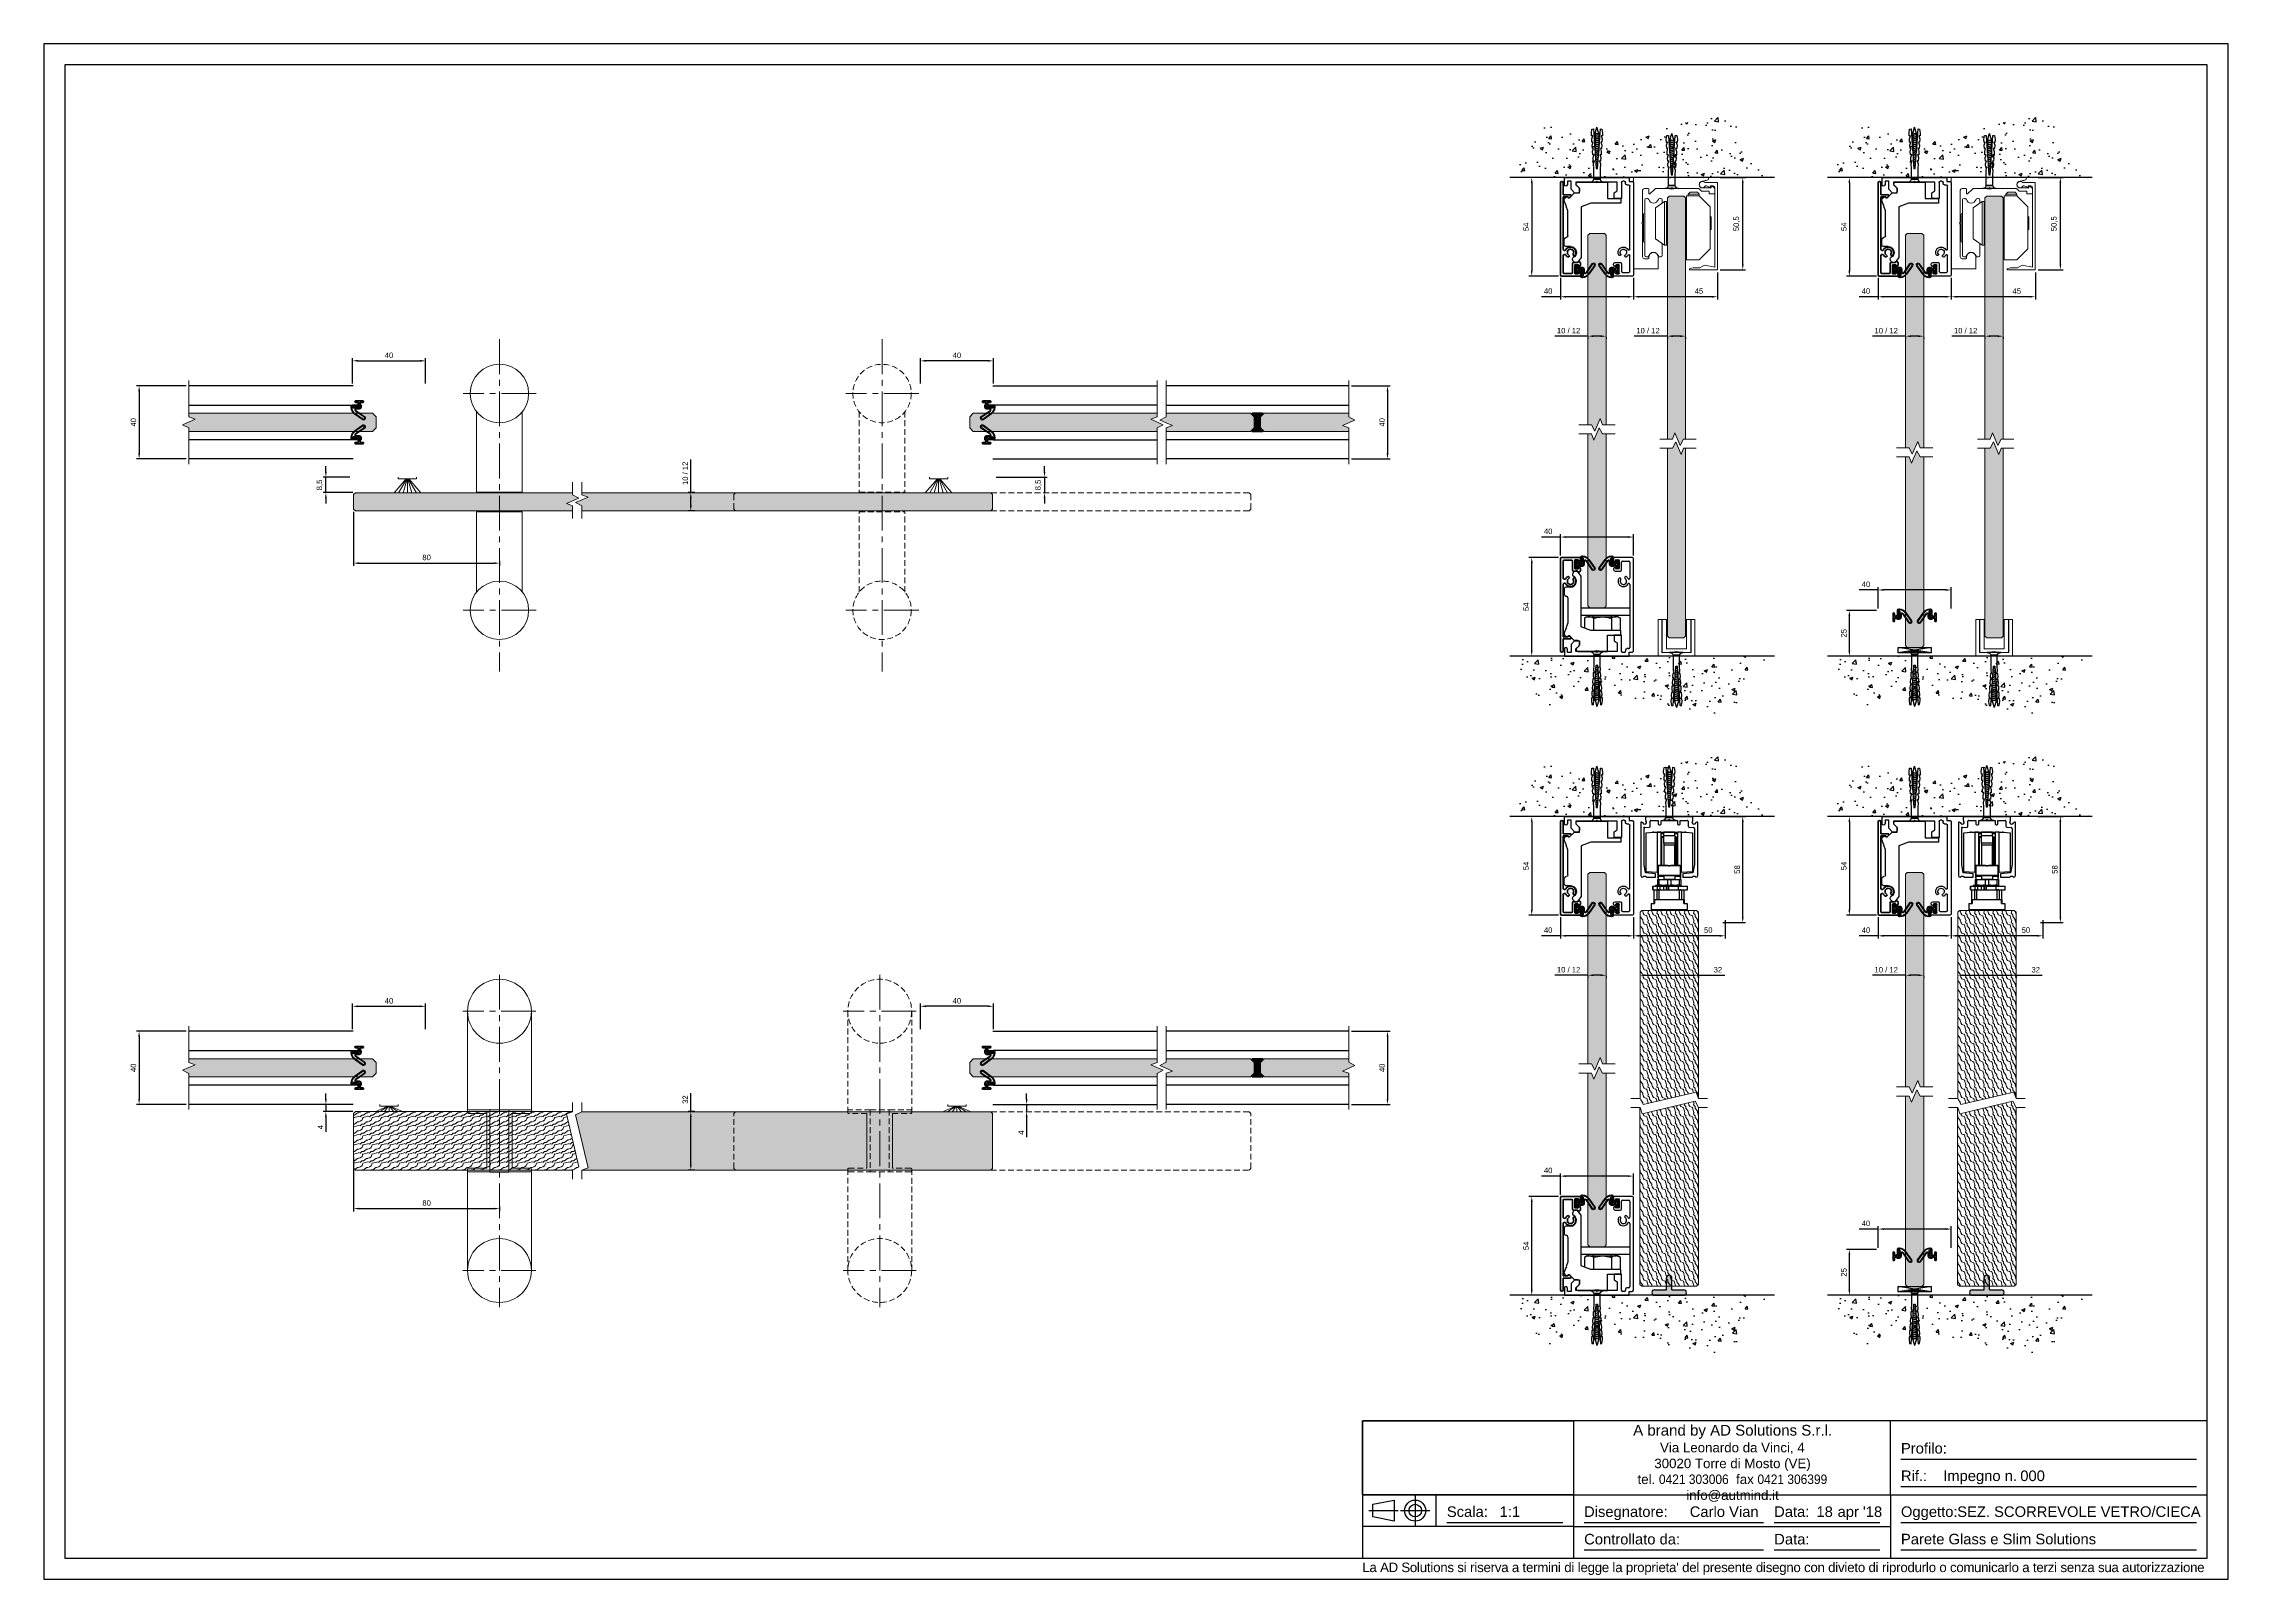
# Model space of a CAD drawing. Header units: millimetres. Extents: x 3394 to 4591, y 1370 to 2211.
import ezdxf

# ---------------------------------------------------------------- set-up
doc = ezdxf.new("R2010")
doc.units = ezdxf.units.MM
for name, pattern in [('CENTER2', [28.575, 19.05, -3.175, 3.175, -3.175]), ('HIDDEN', [1.905, 1.27, -0.635]), ('HIDDEN2', [4.7625, 3.175, -1.5875])]:
    doc.linetypes.add(name, pattern=pattern)
for name, color, linetype in [('48800_-_L2315', 7, 'Continuous'), ('48800_-_L3000', 7, 'Continuous'), ('_POLICARBONTAO_9', 7, 'Continuous'), ('Blocchi', 7, 'Continuous'), ('M MODERNUS 3', 6, 'Continuous'), ('PARTENZA_VERTICA', 7, 'Continuous'), ('POLICARBONATO_MO', 7, 'Continuous'), ('quote', 3, 'Continuous')]:
    doc.layers.add(name, color=color, linetype=linetype)
for name, color, linetype, lineweight in [('ALUMINIUM', 7, 'Continuous', 30), ('GLASS & JOINTS', 250, 'Continuous', 13), ('Guarnizioni', 30, 'Continuous', 70), ('M CENTER', 11, 'CENTER2', 5), ('M HIDDEN', 8, 'HIDDEN2', 5), ('M MODERNUS', 3, 'Continuous', 20)]:
    doc.layers.add(name, color=color, linetype=linetype, lineweight=lineweight)
doc.layers.add('GLASS HATCH', color=7, linetype='Continuous', true_color=0xb8ffed, transparency=0.5)
doc.styles.get("Standard").update_dxf_attribs({"font": 'arial.ttf'})
doc.dimstyles.new('ISO-25$0', dxfattribs={"dimtxt": 3, "dimasz": 3, "dimexe": 1.5, "dimexo": 1.5, "dimgap": 1.5, "dimtad": 1, "dimtxsty": 'Standard', "dimcen": 2.5, "dimadec": 0, "dimazin": 0, "dimtfac": 1, "dimtmove": 0, "dimatfit": 3, "dimfxl": 0, "dimarcsym": 0})
picture_1 = doc.add_image_def('image1.jpg', size_in_pixel=(2362, 827))
pattern_1 = [(63.4349, (5023.7918, -2662.6565), (-5.0000065, -4.9999958), [0.67082, -10.50952]), (14.5742, (5024.09177, -2662.05655), (-135.0000110433, -34.9999644584), [2.58312, -255.72871]), (342.4744, (5021.59177, -2661.40655), (79.999984564, -25.000041342), [0.996245, -98.62805]), (45, (5022.5418, -2661.7065), (1e-15, 5.0000015), [1.27279, -5.798275]), (360, (5023.442, -2660.8065), (5, 5), [0.95, -4.05]), (39.0939, (5024.39177, -2660.80655), (54.99996955, 45.000040157), [2.061555, -101.01609]), (360, (5025.992, -2659.5065), (5, 5), [0.6, -4.4]), (17.5256, (5021.59177, -2659.50655), (-79.999984564, -25.000041342), [0.996245, -98.62805]), (33.6901, (5022.5418, -2659.2065), (-9.9999978, -5.00000667), [1.081665, -16.94609]), (69.7751, (5023.44177, -2658.60655), (20.000041678, 54.999986322), [1.012425, -100.22986])]
pattern_2 = [(333.4349, (185.9144, 323.4945), (-4.9999958, 5.0000065), [0.67082, -10.50952]), (284.5742, (186.51439, 323.1945), (-34.9999644584, 135.0000110433), [2.58312, -255.72871]), (252.4744, (187.1644, 325.6945), (-25.000041342, -79.999984564), [0.996245, -98.62805]), (315, (186.8644, 324.7445), (5.0000015, -2e-15), [1.27279, -5.798275]), (270, (187.7644, 323.8445), (5, -5), [0.95, -4.05]), (309.0939, (187.7644, 322.8945), (45.000040157, -54.99996955), [2.061555, -101.01609]), (270, (189.0644, 321.2945), (5, -5), [0.6, -4.4]), (287.5256, (189.0644, 325.6945), (-25.000041342, 79.999984564), [0.996245, -98.62805]), (303.6901, (189.3644, 324.7445), (-5.00000667, 9.9999978), [1.081665, -16.94609]), (339.7751, (189.9644, 323.8445), (54.999986322, -20.000041678), [1.012425, -100.22986])]
pattern_3 = [(333.4349, (11.8931, 323.4945), (-4.9999958, 5.0000065), [0.67082, -10.50952]), (284.5742, (12.49314, 323.1945), (-34.9999644584, 135.0000110433), [2.58312, -255.72871]), (252.4744, (13.14314, 325.6945), (-25.000041342, -79.999984564), [0.996245, -98.62805]), (315, (12.843, 324.7445), (5.0000015, -2e-15), [1.27279, -5.798275]), (270, (13.743, 323.8445), (5, -5), [0.95, -4.05]), (309.0939, (13.74314, 322.8945), (45.000040157, -54.99996955), [2.061555, -101.01609]), (270, (15.043, 321.2945), (5, -5), [0.6, -4.4]), (287.5256, (15.04314, 325.6945), (-25.000041342, 79.999984564), [0.996245, -98.62805]), (303.6901, (15.3431, 324.7445), (-5.00000667, 9.9999978), [1.081665, -16.94609]), (339.7751, (15.94314, 323.8445), (54.999986322, -20.000041678), [1.012425, -100.22986])]

# ---------------------------------------------------------------- blocks, each defined once
blk = doc.blocks.new('tassello')
at = {"color": 3}
blk.add_lwpolyline([(3, 0), (-3, 0, -0.340122), (-1.38, -1.25), (1.38, -1.25, -0.340122)], format="xyb", close=True, dxfattribs=at)
blk.add_lwpolyline([(1.87, 0, 0.133333), (-1.88, 0)], format="xyb", dxfattribs=at)
blk.add_lwpolyline([(1.38, -1.25), (-1.38, -1.25), (-1.38, -6), (-1.51, -8), (-1.1, -9.28), (-1.6, -9.24), (-1.71, -10.74), (-1.29, -12.02), (-1.79, -11.99), (-1.9, -13.48), (-1.49, -14.76), (-1.99, -14.73), (-2.09, -16.23), (-1.68, -17.51), (-2.18, -17.47), (-2.28, -18.97), (-1.87, -20.25), (-2.37, -20.22), (-2.46, -21.46), (-2.2, -23.23), (-1.51, -23.28), (-0.3, -6), (0.3, -6), (1.51, -23.28), (2.2, -23.23), (2.46, -21.46), (2.37, -20.22), (1.87, -20.25), (2.28, -18.97), (2.18, -17.47), (1.68, -17.51), (2.09, -16.23), (1.99, -14.73), (1.49, -14.76), (1.9, -13.48), (1.79, -11.99), (1.29, -12.02), (1.71, -10.74), (1.6, -9.24), (1.1, -9.28), (1.51, -8), (1.38, -6)], close=True, dxfattribs=at)
at = {"color": 8}
for points in [[(0.5, -8.96), (-0.52, -9.21)], [(0.49, -8.76), (-0.51, -9)], [(0.44, -8.05), (-0.46, -8.27)], [(0.43, -7.85), (-0.44, -8.06)], [(0.38, -7.14), (-0.39, -7.32)], [(0.36, -6.93), (-0.38, -7.11)], [(0.31, -6.22), (-0.32, -6.38)], [(0.3, -6.02), (-0.31, -6.17)], [(0.92, -15.36), (-0.93, -15.81)], [(0.92, -16.29), (-0.93, -16.74)], [(0.92, -17.22), (-0.93, -17.67)], [(0.92, -18.14), (-0.93, -18.6)], [(0.92, -19.07), (-0.93, -19.53)], [(0.89, -14.44), (-0.92, -14.88)], [(0.92, -15.15), (-0.93, -15.61)], [(0.92, -16.08), (-0.93, -16.53)], [(0.92, -17.01), (-0.93, -17.46)], [(0.92, -17.94), (-0.93, -18.39)], [(0.92, -18.87), (-0.93, -19.32)], [(0.87, -14.24), (-0.9, -14.67)], [(0.82, -13.53), (-0.85, -13.94)], [(0.81, -13.32), (-0.84, -13.73)], [(-0.82, -13.72), (-0.82, -13.55)], [(-0.82, -14.65), (-0.82, -13.93)], [(-0.82, -15.58), (-0.82, -14.86)], [(-0.82, -16.51), (-0.82, -15.79)], [(-0.82, -17.44), (-0.82, -16.72)], [(-0.82, -18.37), (-0.82, -17.64)], [(-0.82, -19.3), (-0.82, -18.57)], [(0.76, -12.61), (-0.79, -12.99)], [(0.75, -12.41), (-0.77, -12.78)], [(0.7, -11.7), (-0.72, -12.05)], [(0.68, -11.5), (-0.71, -11.84)], [(0.63, -10.79), (-0.65, -11.1)], [(0.62, -10.59), (-0.64, -10.89)], [(0.57, -9.87), (-0.59, -10.16)], [(0.55, -9.67), (-0.57, -9.95)], [(0.83, -14.25), (0.83, -13.55)], [(0.83, -15.18), (0.83, -14.45)], [(0.83, -16.11), (0.83, -15.38)], [(0.83, -17.03), (0.83, -16.31)], [(0.83, -17.96), (0.83, -17.24)], [(0.83, -18.89), (0.83, -18.17)], [(0.83, -19.82), (0.83, -19.1)], [(0.92, -20), (-0.93, -20.45)], [(0.92, -20.93), (-0.93, -21.38)], [(0.92, -19.8), (-0.93, -20.25)], [(0.92, -20.72), (-0.93, -21.18)], [(-0.82, -20.22), (-0.82, -19.5)], [(-0.82, -21.15), (-0.82, -20.43)], [(-0.8, -21.35), (0, -24.04)], [(0.83, -21.29), (0, -24.04)], [(0.83, -20.75), (0.83, -20.03)], [(0.83, -21.29), (0.83, -20.95)]]:
    blk.add_lwpolyline(points, dxfattribs=at)
for points in [[(-0.93, -15.61, 0.243659), (-0.93, -15.81)], [(-0.93, -16.53, 0.243659), (-0.93, -16.74)], [(-0.93, -17.46, 0.243659), (-0.93, -17.67)], [(-0.93, -18.39, 0.243659), (-0.93, -18.6)], [(0.92, -15.36, 0.243659), (0.92, -15.15)], [(0.92, -16.29, 0.243659), (0.92, -16.08)], [(0.92, -17.22, 0.243659), (0.92, -17.01)], [(0.92, -18.14, 0.243659), (0.92, -17.94)], [(0.92, -19.07, 0.243659), (0.92, -18.87)], [(-0.93, -19.32, 0.243659), (-0.93, -19.53)], [(-0.93, -20.25, 0.243659), (-0.93, -20.45)], [(-0.93, -21.18, 0.243659), (-0.93, -21.38)], [(0.92, -20, 0.243659), (0.92, -19.8)], [(0.92, -20.93, 0.243659), (0.92, -20.72)]]:
    blk.add_lwpolyline(points, format="xyb", dxfattribs=at)
blk = doc.blocks.new('A$C56B12101')
at = {"color": 3, "linetype": 'Continuous'}
for p, q in [((6.2, 42.9), (0, 42.3)), ((0, 42.3), (0, 21.4)), ((4.4, 42.9), (6.9, 42.9)), ((4.4, 42.9), (4.4, 42.7)), ((8.2, 42.9), (6.2, 42.9)), ((6.2, 42.9), (6.2, 20.9)), ((6.9, 42.9), (17.6, 42.9)), ((8.2, 42.9), (8.2, 24.9)), ((9.9, 42), (8.2, 42)), ((8.6, 38.9), (8.2, 38.9)), ((8.6, 38.9), (8.6, 24.9)), ((9.9, 40.3), (8.9, 40.3)), ((8.9, 39.9), (8.9, 40.3)), ((9.9, 39.9), (8.9, 39.9)), ((8.9, 24.9), (8.9, 39.9)), ((15.9, 42.9), (9.9, 42.9)), ((9.9, 40.8), (9.9, 42.9)), ((9.9, 36.9), (9.9, 40.8)), ((15.9, 40.8), (9.9, 40.8)), ((15.9, 36.9), (9.9, 36.9)), ((9.9, 36.9), (9.9, 24.9)), ((15.9, 40.8), (15.9, 42.9)), ((17.6, 42), (15.9, 42)), ((15.9, 40.8), (15.9, 36.9)), ((15.9, 40.3), (16.9, 40.3)), ((16.9, 39.9), (15.9, 39.9)), ((15.9, 36.9), (15.9, 24.9)), ((16.9, 39.9), (16.9, 40.3)), ((16.9, 24.9), (16.9, 39.9)), ((17.6, 38.9), (17.2, 38.9)), ((17.2, 24.9), (17.2, 38.9)), ((19.6, 42.9), (17.6, 42.9)), ((17.6, 24.9), (17.6, 42.9)), ((25.8, 42.3), (19.6, 42.9)), ((19.6, 42.9), (21.4, 42.9)), ((19.6, 20.9), (19.6, 42.9)), ((21.4, 42.7), (21.4, 42.9)), ((25.8, 21.4), (25.8, 42.3)), ((6.9, 24.4), (6.9, 24.9)), ((6.9, 24.9), (11.2, 24.9)), ((12.9, 24.4), (6.9, 24.4)), ((6.9, 24.4), (6.9, 19.4)), ((8.9, 34.9), (8.6, 34.9)), ((8.6, 28.9), (8.9, 28.9)), ((9.9, 35.9), (9.9, 24.9)), ((9.9, 35.9), (15.9, 35.9)), ((18.9, 24.4), (12.9, 24.4)), ((14.6, 24.9), (18.9, 24.9)), ((15.9, 24.9), (15.9, 35.9)), ((17.2, 34.9), (16.9, 34.9)), ((16.9, 28.9), (17.2, 28.9)), ((18.9, 24.9), (18.9, 24.4)), ((18.9, 24.4), (18.9, 19.4)), ((0, 21.4), (6.2, 20.9)), ((3.9, 13.3), (3.9, 11.3)), ((3.9, 13.3), (4.1, 13.3)), ((3.9, 11.3), (3.9, 13.3)), ((3.9, 13.3), (3.9, 13.3)), ((4.1, 11.3), (4.1, 13.3)), ((4.1, 13.3), (6.5, 13.3)), ((5.4, 13.6), (5.4, 13.4)), ((10.4, 13.6), (5.4, 13.6)), ((5.4, 13.4), (8.8, 13.4)), ((5.5, 13.7), (10.3, 13.7)), ((6.2, 20.9), (6.9, 20.9)), ((6.4, 16.9), (6.4, 13.9)), ((6.4, 16.9), (6.9, 16.9)), ((6.4, 13.9), (7.4, 13.9)), ((6.4, 13.7), (6.5, 13.7)), ((6.5, 11.3), (6.5, 13.3)), ((6.5, 13.3), (7.9, 13.3)), ((6.7, 20.9), (6.7, 20.1)), ((6.7, 20.1), (6.9, 20.1)), ((6.7, 19.9), (6.7, 20.1)), ((6.9, 19.9), (6.7, 19.9)), ((6.7, 19.9), (6.7, 18)), ((6.7, 18), (6.9, 18)), ((6.7, 17.9), (6.7, 18)), ((6.9, 17.9), (6.7, 17.9)), ((6.9, 18.9), (6.9, 19.4)), ((6.9, 19.4), (18.9, 19.4)), ((18.9, 18.9), (6.9, 18.9)), ((6.9, 18.9), (6.9, 18.8)), ((6.9, 18.8), (6.9, 16.9)), ((6.9, 18.8), (9.9, 18.8)), ((6.9, 16.9), (18.9, 16.9)), ((7.4, 13.9), (7.4, 16.9)), ((7.9, 11.3), (7.9, 13.3)), ((7.9, 13.3), (10, 13.3)), ((8.8, 13.4), (10.4, 13.4)), ((9.9, 18.9), (9.9, 16.9)), ((15.9, 16.9), (9.9, 16.9)), ((10, 11.3), (10, 13.3)), ((10, 13.3), (11.4, 13.3)), ((10.4, 13.4), (10.4, 13.6)), ((10.4, 13.5), (18.4, 13.5)), ((11.4, 11.3), (11.4, 13.3)), ((11.4, 13.3), (11.7, 13.3)), ((11.7, 11.3), (11.7, 13.3)), ((11.7, 13.3), (12.6, 13.3)), ((11.9, 16.9), (11.9, 13.9)), ((11.9, 13.9), (13.9, 13.9)), ((12.6, 11.3), (12.6, 13.3)), ((12.6, 13.3), (17.9, 13.3)), ((13.9, 13.9), (13.9, 16.9)), ((15.9, 18.9), (15.9, 16.9)), ((15.9, 18.8), (18.9, 18.8)), ((16.4, 13.3), (16.4, 13.5)), ((17.9, 11.3), (17.9, 13.3)), ((17.9, 13.3), (22.9, 13.3)), ((18.4, 16.9), (18.4, 13.9)), ((18.4, 13.9), (19.4, 13.9)), ((18.4, 13.5), (19.4, 13.7)), ((18.9, 20.9), (19.6, 20.9)), ((18.9, 20.1), (19.1, 20.1)), ((19.1, 19.9), (18.9, 19.9)), ((18.9, 19.4), (18.9, 18.9)), ((18.9, 18.9), (18.9, 18.8)), ((18.9, 18.8), (18.9, 16.9)), ((18.9, 18), (19.1, 18)), ((19.1, 17.9), (18.9, 17.9)), ((18.9, 16.9), (19.4, 16.9)), ((19.1, 20.9), (19.1, 20.1)), ((19.1, 20.1), (19.1, 19.9)), ((19.1, 19.9), (19.1, 18)), ((19.1, 18), (19.1, 17.9)), ((19.4, 13.9), (19.4, 16.9)), ((19.4, 13.7), (19.4, 13.9)), ((19.6, 20.9), (25.8, 21.4)), ((22.9, 11.3), (22.9, 13.3)), ((3, 3.9), (3, 0.5)), ((3, 3.9), (4.9, 3.9)), ((3, 0.5), (22.8, 0.5)), ((22.3, 0), (3.5, 0)), ((3.9, 11.3), (4.1, 11.3)), ((3.9, 11.3), (3.9, 11.3)), ((4.1, 11.3), (4.7, 11.3)), ((4.7, 11.3), (7.2, 11.3)), ((4.7, 6), (4.7, 11.3)), ((4.7, 3.9), (4.7, 6)), ((4.7, 6), (4.9, 6)), ((4.9, 6), (4.9, 3.9)), ((4.9, 6), (20.9, 6)), ((6.2, 6), (6.2, 11.1)), ((7.2, 11.3), (18.6, 11.3)), ((7.2, 11.3), (7.2, 6)), ((18.6, 11.3), (21.1, 11.3)), ((18.6, 6), (18.6, 11.3)), ((19.6, 11.1), (19.6, 6)), ((20.9, 3.9), (20.9, 6)), ((20.9, 6), (21.1, 6)), ((20.9, 3.9), (22.8, 3.9)), ((21.1, 11.3), (22.9, 11.3)), ((21.1, 6), (21.1, 11.3)), ((21.1, 6), (21.1, 3.9)), ((22.8, 3.9), (22.8, 0.5))]:
    blk.add_line(p, q, dxfattribs=at)
for centre, radius, start, end in [((4.4, 40.9), 2, 90, 118.4), ((21.4, 40.9), 2, 61.6, 90), ((5.5, 13.6), 0.1, 90, 180), ((5.5, 13.4), 0.1, 180, 270), ((10.3, 13.6), 0.1, 0, 90), ((10.3, 13.4), 0.1, 270, 0), ((3.5, 0.5), 0.5, 180, 270), ((22.3, 0.5), 0.5, 270, 0)]:
    blk.add_arc(centre, radius, start, end, dxfattribs=at)
for centre, start_param, end_param in [((7.2, 11.1), 1.570796, 3.141593), ((18.6, 11.1), 0, 1.570796)]:
    blk.add_ellipse(centre, major_axis=(1, 0), ratio=0.23348, start_param=start_param, end_param=end_param, dxfattribs=at)
for points, knots in [([(11.2, 24.9), (11.4, 24.8), (11.7, 24.8), (12.1, 24.7), (12.5, 24.5), (12.8, 24.4), (12.9, 24.4), (12.9, 24.4)], [0, 0, 0, 0, 0.275545, 0.521527, 0.774143, 0.99403, 1, 1, 1, 1]), ([(12.9, 24.4), (12.9, 24.4), (13, 24.4), (13.3, 24.5), (13.7, 24.7), (14.1, 24.8), (14.4, 24.8), (14.6, 24.9)], [0, 0, 0, 0, 0.0059702, 0.2258583, 0.4722533, 0.7244538, 1, 1, 1, 1]), ([(6.4, 13.9), (6.4, 13.8), (6.4, 13.7), (6.4, 13.7), (6.4, 13.7)], [0, 0, 0, 0, 0.994885, 1, 1, 1, 1]), ([(11.9, 13.9), (11.2, 13.8), (9.7, 13.7), (8.2, 13.8), (7.4, 13.9)], [0, 0, 0, 0, 0.497443, 1, 1, 1, 1]), ([(18.4, 13.9), (17.7, 13.8), (16.2, 13.7), (14.7, 13.8), (13.9, 13.9)], [0, 0, 0, 0, 0.497443, 1, 1, 1, 1])]:
    blk.add_open_spline(points, degree=3, knots=knots, dxfattribs=at)
blk = doc.blocks.new('reggispinta scorrevole')
h = blk.add_hatch(color=256)
h.dxf.hatch_style = 1
h.paths.add_polyline_path([(1.5, 3), (1.5, 9.5, 1), (-1.5, 9.5), (-1.5, 3), (-8, 3, 1), (-8, 0), (8, 0, 1), (8, 3)])
at = {"layer": 'Blocchi'}
for p, q in [((-8, 3), (-1.5, 3)), ((-8, 0), (8, 0)), ((-1.5, 3), (-1.5, 9.5)), ((1.5, 3), (1.5, 9.5)), ((1.5, 3), (8, 3))]:
    blk.add_line(p, q, dxfattribs=at)
for centre, start, end in [((-8, 1.5), 90, 270), ((0, 9.5), 0, 180), ((8, 1.5), 270, 90)]:
    blk.add_arc(centre, 1.5, start, end, dxfattribs=at)
blk = doc.blocks.new('*U18')
at = {"color": 4, "char_height": 5, "attachment_point": 1}
for s, width, insert in [('Profilo:', 21.179, (5, -10.5)), ('Rif.:', 14.588, (5, -23.5)), ('Impegno n.', 36.212, (25, -23.5)), ('000', 152.263, (61.5, -23.5))]:
    blk.add_mtext_dynamic_manual_height_columns(s, width=width, gutter_width=12.5, heights=[0], dxfattribs=dict(at, insert=insert))
blk = doc.blocks.new('INDICAZIONE')
at = {"color": 6}
for p, q in [((-22, 0), (-8, 0)), ((-7, 0), (7, 0)), ((0, 7), (0, -7))]:
    blk.add_line(p, q, dxfattribs=at)
blk.add_lwpolyline([(-10, 5), (-10, -5), (-20, -3), (-20, 3), (-10, 5)], dxfattribs=at)
for radius in [5, 3]:
    blk.add_circle((0, 0), radius, dxfattribs=at)
blk = doc.blocks.new('*U20')
at = {"color": 6}
for p, q in [((100, 30), (100, 15)), ((100, 15), (0, 15)), ((100, 15), (250, 15)), ((100, 15), (100, 0)), ((250, 15), (250, 0)), ((105, 3.9), (190, 3.9)), ((195, 3.9), (245, 3.9)), ((255, 3.9), (395, 3.9))]:
    blk.add_line(p, q, dxfattribs=at)
at = {"color": 4, "char_height": 5, "attachment_point": 1}
for s, width, insert in [('Oggetto:', 14.588, (255, 24.5)), ('Controllato da:', 44.869, (105, 11.5)), ('Data:', 14.588, (195, 11.5))]:
    blk.add_mtext_dynamic_manual_height_columns(s, width=width, gutter_width=12.5, heights=[0], dxfattribs=dict(at, insert=insert))
blk = doc.blocks.new('*U21')
at = {"color": 4, "attachment_point": 1}
for s, width, insert, char_height in [('\\pi28.2032;{\\H0.9945x;A brand by AD Solutions S.r.l.\\P\\pi40.93367;\\H0.88235x;Via Leonardo da Vinci, 4\\P\\pi38.22784;30020 Torre di Mosto (VE)\\P\\pi30.28043;tel. \\W0.9;0421 303006\\W1;  fax \\W0.9;0421 306399\\W1;\\P\\pi53.36388;info@autmind.it}', 150.036, (100, -1.9), 5.128), ('Carlo Vian', 152.263, (155, -40.5), 5)]:
    blk.add_mtext_dynamic_manual_height_columns(s, width=width, gutter_width=12.5, heights=[0], dxfattribs=dict(at, insert=insert, char_height=char_height))
at = {"insert": (0, -67.1), "char_height": 4.5, "attachment_point": 1}
blk.add_mtext_dynamic_manual_height_columns("{\\T0.96;\\C4;La AD Solutions si riserva a termini di legge la proprieta' del presente disegno con divieto di riprodurlo o comunicarlo a terzi senza sua autorizzazione}", width=437.36, gutter_width=12.5, heights=[0], dxfattribs=at)
at = {"color": 6}
image = blk.add_image(picture_1, insert=(0, -35), size_in_units=(100, 35), dxfattribs=at)
image.dxf.flags = 7
blk = doc.blocks.new('*U17')
at = {"color": 4, "insert": (65, -40.5), "char_height": 5, "attachment_point": 1}
blk.add_mtext_dynamic_manual_height_columns('1:1', width=29.964, gutter_width=12.5, heights=[0], dxfattribs=at)
blk = doc.blocks.new('*U16')
at = {"color": 4, "insert": (215, -40.5), "char_height": 5, "attachment_point": 1}
blk.add_mtext_dynamic_manual_height_columns('18', width=12.689, gutter_width=12.5, heights=[0], dxfattribs=at)
blk = doc.blocks.new('*U19')
at = {"color": 4, "insert": (215, -40.5), "char_height": 5, "attachment_point": 1}
blk.add_mtext_dynamic_manual_height_columns('\\pt10;^Iapr', width=27.177, gutter_width=12.5, heights=[0], dxfattribs=at)
blk = doc.blocks.new('DATA - ANNO')
at = {"color": 4, "insert": (215, -40.5), "char_height": 5, "attachment_point": 1}
blk.add_mtext_dynamic_manual_height_columns("\\pt20,21,22;^I^I^I'18", width=152.263, gutter_width=12.5, heights=[0], dxfattribs=at)
blk = doc.blocks.new('Cartiglio A3')
at = {"color": 6}
for points in [[(0, 726.876), (0, 0), (1034.376, 0), (1034.376, 726.876)], [(10, 716.876), (10, 10), (1024.376, 10), (1024.376, 716.876)]]:
    blk.add_lwpolyline(points, close=True, dxfattribs=at)
blk = doc.blocks.new('*U22')
at = {"color": 4, "insert": (0, 7.6), "char_height": 5, "attachment_point": 1}
blk.add_mtext_dynamic_manual_height_columns('Parete Glass e Slim Solutions', width=152.263, gutter_width=12.5, heights=[0], dxfattribs=at)
blk = doc.blocks.new('*U24')
at = {"linetype": 'ByBlock', "lineweight": 0}
for p, q in [((-12.6, 49.4), (-12.6, 5.3)), ((12.4, 49.4), (12.4, 5.3)), ((-12.6, 5.3), (12.4, 5.3)), ((-12.6, -49.4), (-12.6, -5.4)), ((-12.6, -5.4), (12.4, -5.4)), ((12.4, -49.4), (12.4, -5.4))]:
    blk.add_line(p, q, dxfattribs=at)
for centre in [(-0.1, 59.3), (-0.1, -59.4)]:
    blk.add_circle(centre, 16, dxfattribs=at)
at = {"layer": 'M CENTER', "lineweight": 0}
for p, q in [((0, 89), (0, -93)), ((20, 59.3), (-20, 59.3)), ((20, -59.4), (-20, -59.4))]:
    blk.add_line(p, q, dxfattribs=at)
blk = doc.blocks.new('*U28')
for p, q in [((-7.3, 8.5), (-0.7, 1)), ((-5, 1), (5, 1)), ((-5, 0), (-5, 1)), ((-4.9, 8.5), (-0.4, 1)), ((-0.2, 1), (-2.4, 8.5)), ((0, 1), (0, 8.5)), ((0.2, 1), (2.4, 8.5)), ((4.9, 8.5), (0.4, 1)), ((7.3, 8.5), (0.7, 1)), ((5, 0), (5, 1))]:
    blk.add_line(p, q)
blk = doc.blocks.new('*U27')
at = {"linetype": 'ByBlock', "lineweight": 0}
for p, q in [((-17.5, 71), (-17.5, 15.5)), ((17.5, 15.5), (17.5, 71)), ((-17.5, 16.5), (-17.5, 15.5)), ((-5.2, 17), (-17, 17)), ((-7, 15), (-17, 15)), ((-7, 15), (-7, -15)), ((-7, -15), (-7, 15)), ((-5.2, 17), (5, 17)), ((-5.2, 17), (-5.2, -17)), ((5.2, 17), (5.2, -17)), ((5.2, 17), (17, 17)), ((7, 15), (7, -15)), ((7, 15), (17, 15)), ((7, -15), (7, 15)), ((17.5, 16.5), (17.5, 15.5)), ((-17.5, -71), (-17.5, -15.5)), ((-17.5, -15.5), (-17.5, -16.5)), ((-17, -15), (-7, -15)), ((-17, -17), (-5.2, -17)), ((17, -17), (5.2, -17)), ((17, -15), (7, -15)), ((17.5, -15.5), (17.5, -16.5)), ((17.5, -15.5), (17.5, -71))]:
    blk.add_line(p, q, dxfattribs=at)
for p, q in [((-5, 17), (-5.2, 17)), ((5, 17), (5.2, 17)), ((-5.2, -17), (5.2, -17))]:
    blk.add_line(p, q)
for centre in [(0, 71), (0, -71)]:
    blk.add_circle(centre, 17.5, dxfattribs=at)
for centre, start, end in [((-17, 16.5), 90, 180), ((-17, 15.5), 180, 270), ((17, 16.5), 0, 90), ((17, 15.5), 270, 0), ((-17, -15.5), 90, 180), ((-17, -16.5), 180, 270), ((17, -15.5), 0, 90), ((17, -16.5), 270, 0)]:
    blk.add_arc(centre, 0.5, start, end, dxfattribs=at)
at = {"layer": 'M CENTER', "lineweight": 0}
for p, q in [((0, 91), (0, -91)), ((20, 71), (-20, 71)), ((20, -71), (-20, -71))]:
    blk.add_line(p, q, dxfattribs=at)
blk = doc.blocks.new('*U26')
for p, q in [((-7.3, 4), (-0.7, 1)), ((-5, 1), (5, 1)), ((-5, 0), (-5, 1)), ((-4.9, 4), (-0.4, 1)), ((-0.2, 1), (-2.4, 4)), ((0, 1), (0, 4)), ((0.2, 1), (2.4, 4)), ((4.9, 4), (0.4, 1)), ((7.3, 4), (0.7, 1)), ((5, 0), (5, 1))]:
    blk.add_line(p, q)
blk = doc.blocks.new('binario Glass')
at = {"layer": 'ALUMINIUM', "color": 6}
for p, q in [((19.5, 54), (9, 54)), ((9, 54), (9, 52.8)), ((9, 52.8), (9.4, 52)), ((9.4, 48.6), (9, 47.8)), ((10.2, 48.1), (10.2, 48.4)), ((10.5, 52.8), (11.9, 52.8)), ((12.2, 52.5), (12.2, 48.1)), ((13.4, 47.1), (13.4, 51.5)), ((13.9, 52), (17.5, 52)), ((18, 51.5), (18, 42.7)), ((20, 2.8), (20, 53.5)), ((9, 47.8), (9, 47.6)), ((10, 46.6), (12.9, 46.6)), ((11.9, 47.8), (10.5, 47.8)), ((18, 39.3), (18, 4.8)), ((-17.7, 4), (-17.7, 0)), ((-17.7, 0), (17.7, 0)), ((-16.2, 2), (-16.2, 4)), ((-14.2, 2), (-16.2, 2)), ((-12.2, 8.5), (-14.2, 6.4)), ((-14.2, 6.4), (-14.2, 2)), ((-10.5, 8.5), (-12.2, 8.5)), ((-11.5, 4), (-9.8, 5.7)), ((-11.5, 2.5), (-11.5, 4)), ((-0.5, 2.5), (-11.5, 2.5)), ((-9.5, 6.4), (-9.5, 7.5)), ((0, 2), (-0.5, 2.5)), ((0.5, 2.5), (0, 2)), ((11, 2.5), (0.5, 2.5)), ((13.5, 11.5), (9.5, 11.5)), ((9.5, 11.5), (9.5, 8.4)), ((9.5, 8.4), (11, 7.3)), ((11, 7.3), (11, 2.5)), ((13.5, 2.7), (13.5, 11.5)), ((14.9, 2), (14.2, 2)), ((15.7, 3.3), (15.7, 2.7)), ((17.2, 4.1), (16.4, 4.1)), ((17.7, 0), (17.7, 2.1)), ((17.7, 2.1), (19.2, 2.1))]:
    blk.add_line(p, q, dxfattribs=at)
for centre, radius, start, end in [((9.9, 52.1), 0.443, 201.6307, 32.8657), ((9.8, 48.4), 0.4, 0, 151.9275), ((10.5, 52.5), 0.3, 90, 206.5651), ((10.5, 48.1), 0.3, 180, 270), ((11.9, 52.5), 0.3, 0, 90), ((11.9, 48.1), 0.3, 270, 0), ((13.9, 51.5), 0.5, 90, 180), ((17.5, 51.5), 0.5, 0, 90), ((19.5, 53.5), 0.5, 0, 90), ((10, 47.6), 1, 180, 270), ((14.5, 41), 2.95, 149.7925, 330.4082), ((12.5, 42.2), 0.6, 329.7925, 149.7925), ((14.5, 41), 1.75, 149.7925, 60.2075), ((12.9, 47.1), 0.5, 270, 0), ((15.7, 43), 0.6, 60.2075, 240.2075), ((14.5, 41), 2.95, 29.5918, 60.2075), ((17.5, 42.7), 0.5, 209.5918, 0), ((17.5, 39.3), 0.5, 0, 150.4082), ((-17, 4), 0.75, 0, 180), ((-10.5, 7.5), 1, 0, 90), ((-10.5, 6.4), 1, 315, 0), ((14.2, 2.7), 0.75, 180, 270), ((14.9, 2.7), 0.75, 270, 0), ((16.4, 3.3), 0.75, 90, 180), ((17.2, 4.8), 0.75, 270, 0), ((19.2, 2.8), 0.75, 270, 0)]:
    blk.add_arc(centre, radius, start, end, dxfattribs=at)
blk = doc.blocks.new('copertina Glass')
at = {"layer": 'Guarnizioni', "color": 4}
for p, q in [((-5.5, 12.5), (-5.5, -38.1)), ((5.5, 13), (-5, 13)), ((5.5, 11.8), (5.5, 13)), ((-4, 1.8), (-4, 11)), ((-3.5, 11.5), (0.6, 11.5)), ((1.1, 11), (1.1, 6.1)), ((1.6, 5.6), (4, 5.6)), ((2.3, 7.1), (2.3, 11.5)), ((2.6, 11.8), (4, 11.8)), ((4, 6.8), (2.6, 6.8)), ((4.1, 5.3), (4.2, 5.1)), ((4.3, 11.5), (4.3, 10.8)), ((4.3, 10.8), (4.9, 10.8)), ((4.9, 7.9), (4.3, 7.9)), ((4.3, 7.9), (4.3, 7.1)), ((4.6, 5), (5.5, 5.6)), ((4.9, 10.8), (5.5, 11.8)), ((5.5, 6.8), (4.9, 7.9)), ((5.5, 5.6), (5.5, 6.8)), ((-4, -30.4), (-4, -1.8)), ((-1.3, -30.4), (-4, -30.4)), ((-4, -38.1), (-4, -31.6)), ((-4, -31.6), (-0.1, -31.6)), ((0.2, -30.7), (-0.5, -30))]:
    blk.add_line(p, q, dxfattribs=at)
for centre, radius, start, end in [((-5, 12.5), 0.5, 90, 180), ((-3.5, 11), 0.5, 90, 180), ((-3.2, 1.8), 0.75, 180, 331.4474), ((0, 0), 2.95, 119.7925, 151.4474), ((0, 0), 2.95, 208.5526, 30.2075), ((0, 0), 1.75, 119.7925, 30.2075), ((-1.2, 2), 0.6, 299.7925, 119.7925), ((0.6, 11), 0.5, 0, 90), ((1.6, 6.1), 0.5, 180, 270), ((2, 1.2), 0.6, 30.2075, 210.2075), ((2.6, 11.5), 0.3, 90, 180), ((2.6, 7.1), 0.3, 180, 270), ((4, 11.5), 0.3, 0, 90), ((4, 7.1), 0.3, 270, 0), ((4.5, 5.6), 0.5, 180, 216.8699), ((4.4, 5.2), 0.25, 216.8699, 300.8099), ((-3.2, -1.8), 0.75, 28.5526, 180), ((-0.8, -30.4), 0.5, 45, 180), ((-0.1, -31.1), 0.5, 270, 45), ((-4.7, -38.1), 0.75, 180, 0)]:
    blk.add_arc(centre, radius, start, end, dxfattribs=at)
blk = doc.blocks.new('fermavetro Glass')
for p, q in [((2069.6, 1537.7), (2069.3, 1537.2)), ((2071.7, 1538.6), (2071.2, 1538.6)), ((2073.9, 1535.7), (2071.7, 1538.6)), ((2073.9, 1508), (2073.9, 1535.7)), ((2064.6, 1528.8), (2064.6, 1525.8)), ((2068.1, 1529.8), (2065.6, 1529.8)), ((2065.6, 1524.8), (2065.7, 1524.8)), ((2066.7, 1523.8), (2066.7, 1510.2)), ((2066.7, 1510.2), (2065.7, 1507.6)), ((2079.3, 1506), (2073.9, 1508)), ((2065.5, 1507), (2064.6, 1504.5)), ((2065, 1503.2), (2066.1, 1502.6)), ((2065.9, 1507.2), (2065.5, 1507)), ((2065.7, 1507.6), (2065.9, 1507.2)), ((2066.8, 1503.1), (2067.6, 1503.1)), ((2067.6, 1503.1), (2070.2, 1500.4)), ((2070.2, 1500.4), (2073.1, 1500.4)), ((2073.1, 1498), (2071.4, 1496.2)), ((2073.1, 1500.4), (2073.1, 1498)), ((2095.7, 1506), (2079.3, 1506)), ((2088.4, 1494.5), (2088.4, 1503.5)), ((2088.4, 1503.5), (2095.7, 1503.5)), ((2095.7, 1503.5), (2095.7, 1506)), ((2071.1, 1495.5), (2071.1, 1495.5)), ((2072.1, 1494.5), (2088.4, 1494.5))]:
    blk.add_line(p, q)
for centre, radius, start, end in [((2068.1, 1533), 3.2, 270, 61.5631), ((2070.1, 1536.6), 1, 145.4447, 241.5631), ((2071.2, 1536.6), 2, 90, 145.4447), ((2065.6, 1528.8), 1, 90, 180), ((2065.6, 1525.8), 1, 180, 270), ((2065.7, 1523.8), 1, 0, 90), ((2065.5, 1504.1), 1, 159.7, 240.8), ((2066.3, 1503.1), 0.5, 240.8, 0), ((2072.1, 1495.5), 1, 135, 180), ((2072.1, 1495.5), 1, 180, 270)]:
    blk.add_arc(centre, radius, start, end)
blk = doc.blocks.new('48800')
at = {"layer": '48800_-_L3000', "linetype": 'Continuous', "lineweight": 5}
h = blk.add_hatch(dxfattribs=at)
h.set_pattern_fill('LINE', color=3, scale=2, angle=45, style=0)
h.set_pattern_definition([(45, (-6239.775, -3270.2284), (-4.490128, 4.490128), [])])
edge = h.paths.add_edge_path()
edge.add_arc((9.4, 2.4), 0.897, 334.1295, 494.3643)
edge.add_line((8.8, 3.1), (5.4, -1.9))
edge.add_arc((4.9, -1.5), 0.632, 270, 326.6991, ccw=False)
edge.add_arc((5, -1.5), 0.64, 180.3129, 262.8679, ccw=False)
edge.add_line((4.4, -1.5), (4.4, 0))
edge.add_arc((3.4, 0), 1, 0, 90)
edge.add_line((3.4, 1), (2.4, 1))
edge.add_arc((2.4, 0.7), 0.253, 90, 120)
edge.add_line((2.3, 0.9), (1.6, 0.5))
edge.add_arc((1.5, 0.8), 0.253, 270, 300, ccw=False)
edge.add_line((1.5, 0.5), (1, 0.5))
edge.add_line((1, 0.5), (1, 0.4))
edge.add_line((1, 0.4), (1.5, 0.4))
edge.add_arc((1.5, 0.8), 0.353, 270, 300)
edge.add_line((1.6, 0.5), (2.3, 0.8))
edge.add_arc((2.4, 0.7), 0.153, 90, 120, ccw=False)
edge.add_line((2.4, 0.9), (3.4, 0.9))
edge.add_arc((3.4, 0), 0.9, 0.0699, 90, ccw=False)
edge.add_line((4.3, 0), (4.3, -1.5))
edge.add_arc((5, -1.5), 0.74, 180.2005, 263.35)
edge.add_arc((4.9, -1.5), 0.732, 269.5118, 326.6433)
edge.add_line((5.5, -1.9), (8.8, 3))
edge.add_arc((9.4, 2.4), 0.797, -25.2784, 133.6585, ccw=False)
edge.add_line((10.1, 2.1), (6.7, -2.7))
edge.add_arc((3.5, -0.4), 3.9, 270, 324.4343, ccw=False)
edge.add_line((3.5, -4.3), (3.3, -4.3))
edge.add_arc((3.3, -3.5), 0.839, 196.694, 268.7318, ccw=False)
edge.add_line((2.5, -3.7), (2.5, -1.2))
edge.add_arc((2.1, -1.2), 0.353, 359.8862, 420)
edge.add_line((2.3, -0.8), (1.6, -0.5))
edge.add_arc((1.5, -0.8), 0.353, 60, 90)
edge.add_line((1.5, -0.4), (1, -0.4))
edge.add_line((1, -0.4), (1, -0.5))
edge.add_line((1, -0.5), (1.5, -0.5))
edge.add_arc((1.5, -0.8), 0.253, 60, 90, ccw=False)
edge.add_line((1.6, -0.5), (2.3, -0.9))
edge.add_arc((2.1, -1.2), 0.253, 0, 60, ccw=False)
edge.add_line((2.4, -1.2), (2.4, -3.7))
edge.add_arc((3.3, -3.5), 0.939, 195.7327, 268.8012)
edge.add_line((3.3, -4.4), (3.5, -4.4))
edge.add_arc((3.5, -0.4), 4, 270, 324.4343)
edge.add_line((6.8, -2.7), (10.2, 2))
at = {"layer": '48800_-_L2315', "color": 3, "linetype": 'Continuous', "lineweight": 50}
for p, q in [((2.4, 0.9), (2.4, 0.8)), ((2.4, 0.4), (2.4, 0.3)), ((3.3, 0.9), (3.3, 0.8)), ((2.4, -0.4), (2.4, -0.5)), ((2.4, -0.8), (2.4, -0.9)), ((3.3, -0.1), (3.3, -0.2)), ((3.3, -3.4), (3.3, -3.4)), ((3.3, -4.3), (3.3, -4.3))]:
    blk.add_line(p, q, dxfattribs=at)
at = {"layer": '48800_-_L3000', "color": 3, "linetype": 'Continuous', "lineweight": 50}
for p, q in [((0, 2), (0, -2)), ((0.8, 0.6), (0.8, 2)), ((1.5, 0.5), (1, 0.5)), ((1, 0.5), (1, 0.4)), ((1, 0.4), (1.5, 0.4)), ((2, 0.4), (1, 0.4)), ((2.3, 0.9), (1.6, 0.5)), ((1.6, 0.5), (2.3, 0.8)), ((2.3, 0.8), (1.7, 0.4)), ((1.7, 0.4), (2, 0.4)), ((3.4, 1), (2.4, 1)), ((2.4, 0.9), (3.4, 0.9)), ((3.4, 0.8), (2.4, 0.8)), ((8.8, 3.1), (5.4, -1.9)), ((5.5, -1.9), (8.8, 3)), ((8.9, 3), (5.6, -1.9)), ((6.7, -2.7), (10.1, 2.1)), ((10.1, 2.1), (6.7, -2.7)), ((6.8, -2.7), (10.2, 2)), ((0.8, -2), (0.8, -0.6)), ((1.5, -0.4), (1, -0.4)), ((1, -0.4), (1, -0.5)), ((1, -0.4), (2, -0.4)), ((1, -0.5), (1.5, -0.5)), ((2.3, -0.8), (1.6, -0.5)), ((1.6, -0.5), (2.3, -0.9)), ((2, -0.4), (1.7, -0.4)), ((1.7, -0.4), (2.3, -0.8)), ((2.4, -1.2), (2.4, -3.7)), ((2.5, -1.2), (2.5, -3.7)), ((2.5, -3.7), (2.5, -1.2)), ((3, -3), (3, -1.4)), ((3, -1.4), (3, -3)), ((3.3, -4.3), (3.5, -4.3)), ((3.5, -4.3), (3.3, -4.3)), ((3.3, -4.4), (3.5, -4.4)), ((3.8, -1.4), (3.8, -3)), ((3.8, -3), (3.8, -1.4)), ((4.2, -1.5), (4.2, 0)), ((4.3, 0), (4.3, -1.5)), ((4.4, -1.5), (4.4, 0))]:
    blk.add_line(p, q, dxfattribs=at)
for centre, radius, start, end in [((0.4, 2), 0.379, 0, 180), ((1, 0.6), 0.253, 180, 270), ((1.5, 0.8), 0.253, 270, 300), ((1.5, 0.8), 0.353, 270, 300), ((2, -1.4), 1.85, 0, 90), ((2, -1.4), 1.8, 0, 90), ((2.4, 0.7), 0.253, 90, 120), ((2.4, 0.7), 0.153, 90, 120), ((2.4, 0.7), 0.103, 90, 120), ((3.4, 0), 1, 0, 90), ((3.4, 0), 0.9, 0.0699, 90), ((3.4, 0), 0.85, 0.1094, 90), ((9.4, 2.4), 0.897, 334.1295, 134.3643), ((9.4, 2.4), 0.797, 334.7216, 133.6585), ((9.4, 2.4), 0.747, 335.0614, 133.2533), ((0.4, -2), 0.379, 180, 0), ((1, -0.6), 0.253, 90, 180), ((1.5, -0.8), 0.353, 60, 90), ((1.5, -0.8), 0.253, 60, 90), ((2, -1.4), 0.95, 0, 90), ((2, -1.4), 1, 0, 90), ((2.1, -1.2), 0.403, 359.846, 60), ((2.1, -1.2), 0.353, 359.8862, 60), ((2.1, -1.2), 0.253, 0, 60), ((3.3, -3.5), 0.939, 195.7327, 268.8012), ((3.3, -3.5), 0.789, 197.2424, 268.6922), ((3.3, -3.5), 0.839, 196.694, 268.7318), ((3.4, -3), 0.429, 180, 0), ((3.4, -3), 0.379, 180, 0), ((3.5, -0.4), 3.85, 270, 324.4343), ((3.5, -0.4), 3.9, 270, 324.4343), ((3.5, -0.4), 4, 270, 324.4343), ((5, -1.5), 0.79, 180.1525, 263.5452), ((5, -1.5), 0.74, 180.2005, 263.35), ((5, -1.5), 0.64, 180.3129, 262.8679), ((4.9, -1.5), 0.782, 269.3145, 326.6195), ((4.9, -1.5), 0.632, 270, 326.6991), ((4.9, -1.5), 0.732, 269.5118, 326.6433)]:
    blk.add_arc(centre, radius, start, end, dxfattribs=at)
at = {"layer": 'PARTENZA_VERTICA', "color": 3, "linetype": 'Continuous', "lineweight": 50}
for p, q in [((2.2, 0.7), (2.2, 0.8)), ((2.2, 0.4), (2.2, 0.4)), ((2.2, -0.4), (2.2, -0.4)), ((2.2, -0.8), (2.2, -0.7))]:
    blk.add_line(p, q, dxfattribs=at)
blk = doc.blocks.new('*D33')
at = {"layer": 'Defpoints', "color": 0, "transparency": 16777216}
for p in [(4240.1, 2051.6), (4250.1, 2051.6), (4250.1, 2050.8)]:
    blk.add_point(p, dxfattribs=at)
at = {"layer": 'quote', "color": 0, "lineweight": -2, "transparency": 16777216}
for p, q in [((4240.1, 2050.8), (4221.9, 2050.8)), ((4240.1, 2050.1), (4240.1, 2049.3)), ((4247.1, 2050.8), (4243.1, 2050.8)), ((4250.1, 2050.1), (4250.1, 2049.3))]:
    blk.add_line(p, q, dxfattribs=at)
at = {"layer": 'quote', "color": 0, "transparency": 16777216}
for points in [[(4243.1, 2051.3), (4243.1, 2050.3), (4240.1, 2050.8)], [(4247.1, 2051.3), (4247.1, 2050.3), (4250.1, 2050.8)]]:
    blk.add_solid(points, dxfattribs=at)
at = {"layer": 'quote', "color": 0, "transparency": 16777216, "insert": (4229.5, 2053.8), "char_height": 3, "attachment_point": 5}
blk.add_mtext('10 / 12', dxfattribs=at)
blk = doc.blocks.new('regolatore')
at = {"color": 2}
for p, q in [((-11.7, 0), (15, 0)), ((15, 0), (15, -4)), ((-11.7, -4), (15, -4)), ((-8.5, -5), (-9.8, -5.8)), ((-9.8, -5.8), (-9.8, -11.2)), ((-8.5, -5), (0, -5)), ((-5, -5), (-5, -4)), ((-4.9, -5.8), (-4.9, -12.5)), ((0, -5), (7.4, -5)), ((4.9, -5.8), (4.9, -12.5)), ((5, -5), (5, -4)), ((8.5, -5), (7.4, -5)), ((9.8, -5.8), (8.5, -5)), ((9.8, -5.8), (9.8, -12.5))]:
    blk.add_line(p, q, dxfattribs=at)
for centre, radius, start, end in [((-7.2, -9.8), 4.84, 91.8087, 122.5756), ((-7.5, -9.9), 4.9, 57.6025, 88.0132), ((7.5, -9.8), 4.84, 91.8087, 122.5756), ((7.2, -9.9), 4.9, 57.6025, 88.0132)]:
    blk.add_arc(centre, radius, start, end, dxfattribs=at)
for points, knots in [([(-4.9, -5.8), (-4.5, -5.6), (-4.1, -5.5), (-3.3, -5.4), (-2.9, -5.3), (-2.3, -5.2), (-2.1, -5.1), (-1.7, -5.1), (-1.5, -5.1), (-1.2, -5.1), (-1.2, -5), (-1.1, -5), (-1.1, -5), (-0.9, -5), (-0.7, -5), (-0.4, -5), (-0.2, -5), (0, -5), (0, -5)], [0, 0, 0, 0, 0.249912, 0.249912, 0.499824, 0.499824, 0.62478, 0.62478, 0.749736, 0.749736, 0.765356, 0.765356, 0.780975, 0.812214, 0.874693, 0.874693, 0.999649, 1, 1, 1, 1]), ([(0, -5), (0.2, -5), (0.6, -5), (1.2, -5), (1.7, -5.1), (2.1, -5.1), (2.3, -5.2), (2.9, -5.3), (3.3, -5.4), (3.7, -5.5), (3.8, -5.5), (3.9, -5.5), (4.1, -5.5), (4.2, -5.6), (4.5, -5.6), (4.7, -5.7), (4.9, -5.8)], [0, 0, 0, 0, 0.124692, 0.249736, 0.37478, 0.37478, 0.499824, 0.499824, 0.749912, 0.749912, 0.781173, 0.781173, 0.812434, 0.874956, 0.874956, 1, 1, 1, 1])]:
    blk.add_open_spline(points, degree=3, knots=knots, dxfattribs=at)
blk = doc.blocks.new('spessore 3mm')
at = {"layer": 'Blocchi', "color": 8}
for p, q in [((9, 3), (-9, 0)), ((9, 0), (-9, 3)), ((-9, 3), (9, 3)), ((-9, 0), (-9, 3)), ((9, 0), (-9, 0)), ((9, 3), (9, 0))]:
    blk.add_line(p, q, dxfattribs=at)
blk = doc.blocks.new('POLICARBONATO 10 - H -')
at = {"layer": '_POLICARBONTAO_9'}
h = blk.add_hatch(color=256, dxfattribs=at)
h.dxf.hatch_style = 1
h.paths.add_polyline_path([(-1.3, 5, 0.668179), (-1.5, 4.5), (0, 3), (0, -3), (-1.5, -4.5, 0.668179), (-1.3, -5), (4.3, -5, 0.668179), (4.5, -4.5), (3, -3), (3, 3), (4.5, 4.5, 0.668179), (4.3, 5)])
for p, q in [((0, 3), (-1.5, 4.5)), ((0, 3), (0, -3)), ((4.5, 4.5), (3, 3)), ((3, -3), (3, 3))]:
    blk.add_line(p, q, dxfattribs=at)
at = {"layer": 'POLICARBONATO_MO'}
for p, q in [((4.3, 5), (-1.3, 5)), ((-1.5, -4.5), (0, -3)), ((-1.3, -5), (4.3, -5)), ((3, -3), (4.5, -4.5))]:
    blk.add_line(p, q, dxfattribs=at)
for centre, start, end in [((-1.3, 4.7), 90, 225), ((4.3, 4.7), 315, 90), ((-1.3, -4.7), 135, 270), ((4.3, -4.7), 270, 45)]:
    blk.add_arc(centre, 0.3, start, end, dxfattribs=at)
blk = doc.blocks.new('*D42')
at = {"layer": 'Defpoints', "color": 0, "transparency": 16777216}
for p in [(3473.6, 2023.6), (3446.4, 1983.6), (3473.6, 1983.6)]:
    blk.add_point(p, dxfattribs=at)
at = {"layer": 'quote', "color": 0, "lineweight": -2, "transparency": 16777216}
for p, q in [((3472.1, 2023.6), (3444.9, 2023.6)), ((3446.4, 2020.6), (3446.4, 1986.6)), ((3472.1, 1983.6), (3444.9, 1983.6))]:
    blk.add_line(p, q, dxfattribs=at)
at = {"layer": 'quote', "color": 0, "transparency": 16777216}
for points in [[(3445.9, 2020.6), (3446.9, 2020.6), (3446.4, 2023.6)], [(3445.9, 1986.6), (3446.9, 1986.6), (3446.4, 1983.6)]]:
    blk.add_solid(points, dxfattribs=at)
at = {"layer": 'quote', "color": 0, "transparency": 16777216, "insert": (3443.3, 2003.6), "char_height": 3, "attachment_point": 5, "rotation": 90}
blk.add_mtext('40', dxfattribs=at)
blk = doc.blocks.new('*D43')
at = {"layer": 'Defpoints', "color": 0, "transparency": 16777216}
for p in [(3603.3, 2037.3), (3563.3, 2023.3), (3603.3, 2023.3)]:
    blk.add_point(p, dxfattribs=at)
at = {"layer": 'quote', "color": 0, "lineweight": -2, "transparency": 16777216}
for p, q in [((3563.3, 2024.8), (3563.3, 2038.8)), ((3566.3, 2037.3), (3600.3, 2037.3)), ((3603.3, 2024.8), (3603.3, 2038.8))]:
    blk.add_line(p, q, dxfattribs=at)
at = {"layer": 'quote', "color": 0, "transparency": 16777216}
for points in [[(3566.3, 2037.8), (3566.3, 2036.8), (3563.3, 2037.3)], [(3600.3, 2037.8), (3600.3, 2036.8), (3603.3, 2037.3)]]:
    blk.add_solid(points, dxfattribs=at)
at = {"layer": 'quote', "color": 0, "transparency": 16777216, "insert": (3583.3, 2040.3), "char_height": 3, "attachment_point": 5}
blk.add_mtext('40', dxfattribs=at)
blk = doc.blocks.new('*D44')
at = {"layer": 'Defpoints', "color": 0, "transparency": 16777216}
for p in [(3874.4, 2037.3), (3874.4, 2023.3), (3914.4, 2023.3)]:
    blk.add_point(p, dxfattribs=at)
at = {"layer": 'quote', "color": 0, "lineweight": -2, "transparency": 16777216}
for p, q in [((3874.4, 2024.8), (3874.4, 2038.8)), ((3911.4, 2037.3), (3877.4, 2037.3)), ((3914.4, 2024.8), (3914.4, 2038.8))]:
    blk.add_line(p, q, dxfattribs=at)
at = {"layer": 'quote', "color": 0, "transparency": 16777216}
for points in [[(3877.4, 2037.8), (3877.4, 2036.8), (3874.4, 2037.3)], [(3911.4, 2037.8), (3911.4, 2036.8), (3914.4, 2037.3)]]:
    blk.add_solid(points, dxfattribs=at)
at = {"layer": 'quote', "color": 0, "transparency": 16777216, "insert": (3894.4, 2040.3), "char_height": 3, "attachment_point": 5}
blk.add_mtext('40', dxfattribs=at)
blk = doc.blocks.new('*D45')
at = {"layer": 'Defpoints', "color": 0, "transparency": 16777216}
for p in [(4109, 2023.6), (4109, 1983.6), (4130.3, 1983.6)]:
    blk.add_point(p, dxfattribs=at)
at = {"layer": 'quote', "color": 0, "lineweight": -2, "transparency": 16777216}
for p, q in [((4110.5, 2023.6), (4131.8, 2023.6)), ((4130.3, 2020.6), (4130.3, 1986.6)), ((4110.5, 1983.6), (4131.8, 1983.6))]:
    blk.add_line(p, q, dxfattribs=at)
at = {"layer": 'quote', "color": 0, "transparency": 16777216}
for points in [[(4129.8, 2020.6), (4130.8, 2020.6), (4130.3, 2023.6)], [(4129.8, 1986.6), (4130.8, 1986.6), (4130.3, 1983.6)]]:
    blk.add_solid(points, dxfattribs=at)
at = {"layer": 'quote', "color": 0, "transparency": 16777216, "insert": (4127.3, 2003.6), "char_height": 3, "attachment_point": 5, "rotation": 90}
blk.add_mtext('40', dxfattribs=at)
blk = doc.blocks.new('*D46')
at = {"layer": 'Defpoints', "color": 0, "transparency": 16777216}
for p in [(3914.4, 1973.6), (3942.4, 1965.1), (3942.4, 1965.1)]:
    blk.add_point(p, dxfattribs=at)
at = {"layer": 'quote', "color": 0, "lineweight": -2, "transparency": 16777216}
for p, q in [((3942.4, 1976.6), (3942.4, 1979.6)), ((3915.9, 1973.6), (3943.9, 1973.6)), ((3942.4, 1973.6), (3942.4, 1965.1)), ((3942.4, 1962.1), (3942.4, 1959.1))]:
    blk.add_line(p, q, dxfattribs=at)
at = {"layer": 'quote', "color": 0, "transparency": 16777216}
for points in [[(3941.9, 1976.6), (3942.9, 1976.6), (3942.4, 1973.6)], [(3941.9, 1962.1), (3942.9, 1962.1), (3942.4, 1965.1)]]:
    blk.add_solid(points, dxfattribs=at)
at = {"layer": 'quote', "color": 0, "transparency": 16777216, "insert": (3939.1, 1969.3), "char_height": 3, "attachment_point": 5, "rotation": 90}
blk.add_mtext('8,5', dxfattribs=at)
blk = doc.blocks.new('*D47')
at = {"layer": 'Defpoints', "color": 0, "transparency": 16777216}
for p in [(3548.7, 1973.6), (3563.4, 1973.6), (3564.9, 1965.1)]:
    blk.add_point(p, dxfattribs=at)
at = {"layer": 'quote', "color": 0, "lineweight": -2, "transparency": 16777216}
for p, q in [((3548.7, 1976.6), (3548.7, 1979.6)), ((3561.9, 1973.6), (3547.2, 1973.6)), ((3563.4, 1965.1), (3547.2, 1965.1)), ((3548.7, 1965.1), (3548.7, 1973.6)), ((3548.7, 1962.1), (3548.7, 1959.1))]:
    blk.add_line(p, q, dxfattribs=at)
at = {"layer": 'quote', "color": 0, "transparency": 16777216}
for points in [[(3548.2, 1976.6), (3549.2, 1976.6), (3548.7, 1973.6)], [(3548.2, 1962.1), (3549.2, 1962.1), (3548.7, 1965.1)]]:
    blk.add_solid(points, dxfattribs=at)
at = {"layer": 'quote', "color": 0, "transparency": 16777216, "insert": (3545.4, 1969.3), "char_height": 3, "attachment_point": 5, "rotation": 90}
blk.add_mtext('8,5', dxfattribs=at)
blk = doc.blocks.new('*D48')
at = {"layer": 'Defpoints', "color": 0, "transparency": 16777216}
for p in [(3563.9, 1956.1), (3643.9, 1929.1), (3643.9, 1926.5)]:
    blk.add_point(p, dxfattribs=at)
at = {"layer": 'quote', "color": 0, "lineweight": -2, "transparency": 16777216}
for p, q in [((3563.9, 1954.6), (3563.9, 1925)), ((3643.9, 1927.6), (3643.9, 1925)), ((3566.9, 1926.5), (3640.9, 1926.5))]:
    blk.add_line(p, q, dxfattribs=at)
at = {"layer": 'quote', "color": 0, "transparency": 16777216}
for points in [[(3566.9, 1927), (3566.9, 1926), (3563.9, 1926.5)], [(3640.9, 1927), (3640.9, 1926), (3643.9, 1926.5)]]:
    blk.add_solid(points, dxfattribs=at)
at = {"layer": 'quote', "color": 0, "transparency": 16777216, "insert": (3603.9, 1929.6), "char_height": 3, "attachment_point": 5}
blk.add_mtext('80', dxfattribs=at)
blk = doc.blocks.new('*D49')
at = {"layer": 'Defpoints', "color": 0, "transparency": 16777216}
for p in [(4225, 2084.2), (4265, 2084.2), (4225, 2072.4)]:
    blk.add_point(p, dxfattribs=at)
at = {"layer": 'quote', "color": 0, "lineweight": -2, "transparency": 16777216}
for p, q in [((4225, 2082.7), (4225, 2070.9)), ((4265, 2082.7), (4265, 2070.9)), ((4225, 2072.4), (4214.6, 2072.4)), ((4262, 2072.4), (4228, 2072.4))]:
    blk.add_line(p, q, dxfattribs=at)
at = {"layer": 'quote', "color": 0, "transparency": 16777216}
for points in [[(4228, 2072.9), (4228, 2071.9), (4225, 2072.4)], [(4262, 2072.9), (4262, 2071.9), (4265, 2072.4)]]:
    blk.add_solid(points, dxfattribs=at)
at = {"layer": 'quote', "color": 0, "transparency": 16777216, "insert": (4218.3, 2075.5), "char_height": 3, "attachment_point": 5}
blk.add_mtext('40', dxfattribs=at)
blk = doc.blocks.new('*D50')
at = {"layer": 'Defpoints', "color": 0, "transparency": 16777216}
for p in [(4218.3, 2137.7), (4209.3, 2083.7), (4225.5, 2083.7)]:
    blk.add_point(p, dxfattribs=at)
at = {"layer": 'quote', "color": 0, "lineweight": -2, "transparency": 16777216}
for p, q in [((4216.8, 2137.7), (4207.8, 2137.7)), ((4209.3, 2134.7), (4209.3, 2086.7)), ((4224, 2083.7), (4207.8, 2083.7))]:
    blk.add_line(p, q, dxfattribs=at)
at = {"layer": 'quote', "color": 0, "transparency": 16777216}
for points in [[(4208.8, 2134.7), (4209.8, 2134.7), (4209.3, 2137.7)], [(4208.8, 2086.7), (4209.8, 2086.7), (4209.3, 2083.7)]]:
    blk.add_solid(points, dxfattribs=at)
at = {"layer": 'quote', "color": 0, "transparency": 16777216, "insert": (4206.2, 2110.7), "char_height": 3, "attachment_point": 5, "rotation": 90}
blk.add_mtext('54', dxfattribs=at)
blk = doc.blocks.new('*D51')
at = {"layer": 'Defpoints', "color": 0, "transparency": 16777216}
for p in [(4311.1, 2137.7), (4324.9, 2137.7), (4311.1, 2087.2)]:
    blk.add_point(p, dxfattribs=at)
at = {"layer": 'quote', "color": 0, "lineweight": -2, "transparency": 16777216}
for p, q in [((4312.6, 2137.7), (4326.4, 2137.7)), ((4324.9, 2090.2), (4324.9, 2134.7)), ((4312.6, 2087.2), (4326.4, 2087.2))]:
    blk.add_line(p, q, dxfattribs=at)
at = {"layer": 'quote', "color": 0, "transparency": 16777216}
for points in [[(4324.4, 2134.7), (4325.4, 2134.7), (4324.9, 2137.7)], [(4324.4, 2090.2), (4325.4, 2090.2), (4324.9, 2087.2)]]:
    blk.add_solid(points, dxfattribs=at)
at = {"layer": 'quote', "color": 0, "transparency": 16777216, "insert": (4321.6, 2112.4), "char_height": 3, "attachment_point": 5, "rotation": 90}
blk.add_mtext('50,5', dxfattribs=at)
blk = doc.blocks.new('*D52')
at = {"layer": 'Defpoints', "color": 0, "transparency": 16777216}
for p in [(4265, 2084.2), (4311.1, 2087.2), (4265, 2072.4)]:
    blk.add_point(p, dxfattribs=at)
at = {"layer": 'quote', "color": 0, "lineweight": -2, "transparency": 16777216}
for p, q in [((4265, 2082.7), (4265, 2070.9)), ((4311.1, 2085.7), (4311.1, 2070.9)), ((4308.1, 2072.4), (4268, 2072.4))]:
    blk.add_line(p, q, dxfattribs=at)
at = {"layer": 'quote', "color": 0, "transparency": 16777216}
for points in [[(4268, 2072.9), (4268, 2071.9), (4265, 2072.4)], [(4308.1, 2072.9), (4308.1, 2071.9), (4311.1, 2072.4)]]:
    blk.add_solid(points, dxfattribs=at)
at = {"layer": 'quote', "color": 0, "transparency": 16777216, "insert": (4300.9, 2075.5), "char_height": 3, "attachment_point": 5}
blk.add_mtext('45', dxfattribs=at)
blk = doc.blocks.new('*D53')
at = {"layer": 'Defpoints', "color": 0, "transparency": 16777216}
for p in [(4283.6, 2051.6), (4293.6, 2051.6), (4293.6, 2050.8)]:
    blk.add_point(p, dxfattribs=at)
at = {"layer": 'quote', "color": 0, "lineweight": -2, "transparency": 16777216}
for p, q in [((4283.6, 2050.8), (4265.4, 2050.8)), ((4283.6, 2050.1), (4283.6, 2049.3)), ((4290.6, 2050.8), (4286.6, 2050.8)), ((4293.6, 2050.1), (4293.6, 2049.3))]:
    blk.add_line(p, q, dxfattribs=at)
at = {"layer": 'quote', "color": 0, "transparency": 16777216}
for points in [[(4286.6, 2051.3), (4286.6, 2050.3), (4283.6, 2050.8)], [(4290.6, 2051.3), (4290.6, 2050.3), (4293.6, 2050.8)]]:
    blk.add_solid(points, dxfattribs=at)
at = {"layer": 'quote', "color": 0, "transparency": 16777216, "insert": (4273, 2053.8), "char_height": 3, "attachment_point": 5}
blk.add_mtext('10 / 12', dxfattribs=at)
blk = doc.blocks.new('*D55')
at = {"layer": 'Defpoints', "color": 0, "transparency": 16777216}
for p in [(4414.1, 2051.6), (4424.1, 2051.6), (4424.1, 2050.8)]:
    blk.add_point(p, dxfattribs=at)
at = {"layer": 'quote', "color": 0, "lineweight": -2, "transparency": 16777216}
for p, q in [((4414.1, 2050.8), (4396, 2050.8)), ((4414.1, 2050.1), (4414.1, 2049.3)), ((4421.1, 2050.8), (4417.1, 2050.8)), ((4424.1, 2050.1), (4424.1, 2049.3))]:
    blk.add_line(p, q, dxfattribs=at)
at = {"layer": 'quote', "color": 0, "transparency": 16777216}
for points in [[(4417.1, 2051.3), (4417.1, 2050.3), (4414.1, 2050.8)], [(4421.1, 2051.3), (4421.1, 2050.3), (4424.1, 2050.8)]]:
    blk.add_solid(points, dxfattribs=at)
at = {"layer": 'quote', "color": 0, "transparency": 16777216, "insert": (4403.5, 2053.8), "char_height": 3, "attachment_point": 5}
blk.add_mtext('10 / 12', dxfattribs=at)
blk = doc.blocks.new('*D54')
at = {"layer": 'Defpoints', "color": 0, "transparency": 16777216}
for p in [(4457.6, 2051.6), (4467.6, 2051.6), (4467.6, 2050.8)]:
    blk.add_point(p, dxfattribs=at)
at = {"layer": 'quote', "color": 0, "lineweight": -2, "transparency": 16777216}
for p, q in [((4457.6, 2050.8), (4439.5, 2050.8)), ((4457.6, 2050.1), (4457.6, 2049.3)), ((4464.6, 2050.8), (4460.6, 2050.8)), ((4467.6, 2050.1), (4467.6, 2049.3))]:
    blk.add_line(p, q, dxfattribs=at)
at = {"layer": 'quote', "color": 0, "transparency": 16777216}
for points in [[(4460.6, 2051.3), (4460.6, 2050.3), (4457.6, 2050.8)], [(4464.6, 2051.3), (4464.6, 2050.3), (4467.6, 2050.8)]]:
    blk.add_solid(points, dxfattribs=at)
at = {"layer": 'quote', "color": 0, "transparency": 16777216, "insert": (4447, 2053.8), "char_height": 3, "attachment_point": 5}
blk.add_mtext('10 / 12', dxfattribs=at)
blk = doc.blocks.new('*D56')
at = {"layer": 'Defpoints', "color": 0, "transparency": 16777216}
for p in [(3748.6, 1965.1), (3752.4, 1965.1), (3752.4, 1955.1)]:
    blk.add_point(p, dxfattribs=at)
at = {"layer": 'quote', "color": 0, "lineweight": -2, "transparency": 16777216}
for p, q in [((3748.6, 1965.1), (3748.6, 1983.2)), ((3750.9, 1965.1), (3747.1, 1965.1)), ((3750.9, 1955.1), (3747.1, 1955.1)), ((3748.6, 1958.1), (3748.6, 1962.1))]:
    blk.add_line(p, q, dxfattribs=at)
at = {"layer": 'quote', "color": 0, "transparency": 16777216}
for points in [[(3748.1, 1962.1), (3749.1, 1962.1), (3748.6, 1965.1)], [(3748.1, 1958.1), (3749.1, 1958.1), (3748.6, 1955.1)]]:
    blk.add_solid(points, dxfattribs=at)
at = {"layer": 'quote', "color": 0, "transparency": 16777216, "insert": (3745.6, 1975.7), "char_height": 3, "attachment_point": 5, "rotation": 90}
blk.add_mtext('10 / 12', dxfattribs=at)
blk = doc.blocks.new('*D58')
at = {"layer": 'Defpoints', "color": 0, "transparency": 16777216}
for p in [(4225, 1940.8), (4225, 1929.1), (4265, 1929.1)]:
    blk.add_point(p, dxfattribs=at)
at = {"layer": 'quote', "color": 0, "lineweight": -2, "transparency": 16777216}
for p, q in [((4225, 1940.8), (4214.6, 1940.8)), ((4225, 1930.6), (4225, 1942.3)), ((4262, 1940.8), (4228, 1940.8)), ((4265, 1930.6), (4265, 1942.3))]:
    blk.add_line(p, q, dxfattribs=at)
at = {"layer": 'quote', "color": 0, "transparency": 16777216}
for points in [[(4228, 1941.3), (4228, 1940.3), (4225, 1940.8)], [(4262, 1941.3), (4262, 1940.3), (4265, 1940.8)]]:
    blk.add_solid(points, dxfattribs=at)
at = {"layer": 'quote', "color": 0, "transparency": 16777216, "insert": (4218.3, 1943.9), "char_height": 3, "attachment_point": 5}
blk.add_mtext('40', dxfattribs=at)
blk = doc.blocks.new('*D59')
at = {"layer": 'Defpoints', "color": 0, "transparency": 16777216}
for p in [(4209.3, 1929.6), (4225.5, 1929.6), (4218.3, 1875.6)]:
    blk.add_point(p, dxfattribs=at)
at = {"layer": 'quote', "color": 0, "lineweight": -2, "transparency": 16777216}
for p, q in [((4224, 1929.6), (4207.8, 1929.6)), ((4209.3, 1878.6), (4209.3, 1926.6)), ((4216.8, 1875.6), (4207.8, 1875.6))]:
    blk.add_line(p, q, dxfattribs=at)
at = {"layer": 'quote', "color": 0, "transparency": 16777216}
for points in [[(4208.8, 1926.6), (4209.8, 1926.6), (4209.3, 1929.6)], [(4208.8, 1878.6), (4209.8, 1878.6), (4209.3, 1875.6)]]:
    blk.add_solid(points, dxfattribs=at)
at = {"layer": 'quote', "color": 0, "transparency": 16777216, "insert": (4206.2, 1902.6), "char_height": 3, "attachment_point": 5, "rotation": 90}
blk.add_mtext('54', dxfattribs=at)
blk = doc.blocks.new('*D62')
at = {"layer": 'Defpoints', "color": 0, "transparency": 16777216}
for p in [(4399.1, 2084.2), (4439.1, 2084.2), (4399.1, 2072.4)]:
    blk.add_point(p, dxfattribs=at)
at = {"layer": 'quote', "color": 0, "lineweight": -2, "transparency": 16777216}
for p, q in [((4399.1, 2082.7), (4399.1, 2070.9)), ((4439.1, 2082.7), (4439.1, 2070.9)), ((4399.1, 2072.4), (4388.7, 2072.4)), ((4436.1, 2072.4), (4402.1, 2072.4))]:
    blk.add_line(p, q, dxfattribs=at)
at = {"layer": 'quote', "color": 0, "transparency": 16777216}
for points in [[(4402.1, 2072.9), (4402.1, 2071.9), (4399.1, 2072.4)], [(4436.1, 2072.9), (4436.1, 2071.9), (4439.1, 2072.4)]]:
    blk.add_solid(points, dxfattribs=at)
at = {"layer": 'quote', "color": 0, "transparency": 16777216, "insert": (4392.4, 2075.5), "char_height": 3, "attachment_point": 5}
blk.add_mtext('40', dxfattribs=at)
blk = doc.blocks.new('*D63')
at = {"layer": 'Defpoints', "color": 0, "transparency": 16777216}
for p in [(4392.4, 2137.7), (4383.3, 2083.7), (4399.6, 2083.7)]:
    blk.add_point(p, dxfattribs=at)
at = {"layer": 'quote', "color": 0, "lineweight": -2, "transparency": 16777216}
for p, q in [((4390.9, 2137.7), (4381.8, 2137.7)), ((4383.3, 2134.7), (4383.3, 2086.7)), ((4398.1, 2083.7), (4381.8, 2083.7))]:
    blk.add_line(p, q, dxfattribs=at)
at = {"layer": 'quote', "color": 0, "transparency": 16777216}
for points in [[(4382.8, 2134.7), (4383.8, 2134.7), (4383.3, 2137.7)], [(4382.8, 2086.7), (4383.8, 2086.7), (4383.3, 2083.7)]]:
    blk.add_solid(points, dxfattribs=at)
at = {"layer": 'quote', "color": 0, "transparency": 16777216, "insert": (4380.3, 2110.7), "char_height": 3, "attachment_point": 5, "rotation": 90}
blk.add_mtext('54', dxfattribs=at)
blk = doc.blocks.new('*D64')
at = {"layer": 'Defpoints', "color": 0, "transparency": 16777216}
for p in [(4485.2, 2137.7), (4498.9, 2137.7), (4485.2, 2087.2)]:
    blk.add_point(p, dxfattribs=at)
at = {"layer": 'quote', "color": 0, "lineweight": -2, "transparency": 16777216}
for p, q in [((4486.7, 2137.7), (4500.4, 2137.7)), ((4498.9, 2090.2), (4498.9, 2134.7)), ((4486.7, 2087.2), (4500.4, 2087.2))]:
    blk.add_line(p, q, dxfattribs=at)
at = {"layer": 'quote', "color": 0, "transparency": 16777216}
for points in [[(4498.4, 2134.7), (4499.4, 2134.7), (4498.9, 2137.7)], [(4498.4, 2090.2), (4499.4, 2090.2), (4498.9, 2087.2)]]:
    blk.add_solid(points, dxfattribs=at)
at = {"layer": 'quote', "color": 0, "transparency": 16777216, "insert": (4495.6, 2112.4), "char_height": 3, "attachment_point": 5, "rotation": 90}
blk.add_mtext('50,5', dxfattribs=at)
blk = doc.blocks.new('*D65')
at = {"layer": 'Defpoints', "color": 0, "transparency": 16777216}
for p in [(4439.1, 2084.2), (4485.2, 2087.2), (4439.1, 2072.4)]:
    blk.add_point(p, dxfattribs=at)
at = {"layer": 'quote', "color": 0, "lineweight": -2, "transparency": 16777216}
for p, q in [((4439.1, 2082.7), (4439.1, 2070.9)), ((4485.2, 2085.7), (4485.2, 2070.9)), ((4482.2, 2072.4), (4442.1, 2072.4))]:
    blk.add_line(p, q, dxfattribs=at)
at = {"layer": 'quote', "color": 0, "transparency": 16777216}
for points in [[(4442.1, 2072.9), (4442.1, 2071.9), (4439.1, 2072.4)], [(4482.2, 2072.9), (4482.2, 2071.9), (4485.2, 2072.4)]]:
    blk.add_solid(points, dxfattribs=at)
at = {"layer": 'quote', "color": 0, "transparency": 16777216, "insert": (4475, 2075.5), "char_height": 3, "attachment_point": 5}
blk.add_mtext('45', dxfattribs=at)
blk = doc.blocks.new('*D60')
at = {"layer": 'Defpoints', "color": 0, "transparency": 16777216}
for p in [(4399.1, 1911.8), (4399.1, 1900.1), (4439.1, 1900.1)]:
    blk.add_point(p, dxfattribs=at)
at = {"layer": 'quote', "color": 0, "lineweight": -2, "transparency": 16777216}
for p, q in [((4399.1, 1911.8), (4388.7, 1911.8)), ((4399.1, 1901.6), (4399.1, 1913.3)), ((4436.1, 1911.8), (4402.1, 1911.8)), ((4439.1, 1901.6), (4439.1, 1913.3))]:
    blk.add_line(p, q, dxfattribs=at)
at = {"layer": 'quote', "color": 0, "transparency": 16777216}
for points in [[(4402.1, 1912.3), (4402.1, 1911.3), (4399.1, 1911.8)], [(4436.1, 1912.3), (4436.1, 1911.3), (4439.1, 1911.8)]]:
    blk.add_solid(points, dxfattribs=at)
at = {"layer": 'quote', "color": 0, "transparency": 16777216, "insert": (4392.4, 1914.9), "char_height": 3, "attachment_point": 5}
blk.add_mtext('40', dxfattribs=at)
blk = doc.blocks.new('*D61')
at = {"layer": 'Defpoints', "color": 0, "transparency": 16777216}
for p in [(4383.3, 1900.6), (4399.6, 1900.6), (4383.3, 1875.6)]:
    blk.add_point(p, dxfattribs=at)
at = {"layer": 'quote', "color": 0, "lineweight": -2, "transparency": 16777216}
for p, q in [((4398.1, 1900.6), (4381.8, 1900.6)), ((4383.3, 1878.6), (4383.3, 1897.6))]:
    blk.add_line(p, q, dxfattribs=at)
at = {"layer": 'quote', "color": 0, "transparency": 16777216}
for points in [[(4382.8, 1897.6), (4383.8, 1897.6), (4383.3, 1900.6)], [(4382.8, 1878.6), (4383.8, 1878.6), (4383.3, 1875.6)]]:
    blk.add_solid(points, dxfattribs=at)
at = {"layer": 'quote', "color": 0, "transparency": 16777216, "insert": (4380.3, 1888.1), "char_height": 3, "attachment_point": 5, "rotation": 90}
blk.add_mtext('25', dxfattribs=at)
blk = doc.blocks.new('*D77')
at = {"layer": 'Defpoints', "color": 0, "transparency": 16777216}
for p in [(4240.1, 1701.6), (4250.1, 1701.6), (4250.1, 1700.8)]:
    blk.add_point(p, dxfattribs=at)
at = {"layer": 'quote', "color": 0, "lineweight": -2, "transparency": 16777216}
for p, q in [((4240.1, 1700.8), (4221.9, 1700.8)), ((4240.1, 1700.1), (4240.1, 1699.3)), ((4247.1, 1700.8), (4243.1, 1700.8)), ((4250.1, 1700.1), (4250.1, 1699.3))]:
    blk.add_line(p, q, dxfattribs=at)
at = {"layer": 'quote', "color": 0, "transparency": 16777216}
for points in [[(4243.1, 1701.3), (4243.1, 1700.3), (4240.1, 1700.8)], [(4247.1, 1701.3), (4247.1, 1700.3), (4250.1, 1700.8)]]:
    blk.add_solid(points, dxfattribs=at)
at = {"layer": 'quote', "color": 0, "transparency": 16777216, "insert": (4229.5, 1703.8), "char_height": 3, "attachment_point": 5}
blk.add_mtext('10 / 12', dxfattribs=at)
blk = doc.blocks.new('*D78')
at = {"layer": 'Defpoints', "color": 0, "transparency": 16777216}
for p in [(4225, 1734.2), (4265, 1734.2), (4225, 1722.4)]:
    blk.add_point(p, dxfattribs=at)
at = {"layer": 'quote', "color": 0, "lineweight": -2, "transparency": 16777216}
for p, q in [((4225, 1732.7), (4225, 1720.9)), ((4265, 1732.7), (4265, 1720.9)), ((4225, 1722.4), (4214.6, 1722.4)), ((4262, 1722.4), (4228, 1722.4))]:
    blk.add_line(p, q, dxfattribs=at)
at = {"layer": 'quote', "color": 0, "transparency": 16777216}
for points in [[(4228, 1722.9), (4228, 1721.9), (4225, 1722.4)], [(4262, 1722.9), (4262, 1721.9), (4265, 1722.4)]]:
    blk.add_solid(points, dxfattribs=at)
at = {"layer": 'quote', "color": 0, "transparency": 16777216, "insert": (4218.3, 1725.5), "char_height": 3, "attachment_point": 5}
blk.add_mtext('40', dxfattribs=at)
blk = doc.blocks.new('*D79')
at = {"layer": 'Defpoints', "color": 0, "transparency": 16777216}
for p in [(4218.3, 1787.7), (4209.3, 1733.7), (4225.5, 1733.7)]:
    blk.add_point(p, dxfattribs=at)
at = {"layer": 'quote', "color": 0, "lineweight": -2, "transparency": 16777216}
for p, q in [((4216.8, 1787.7), (4207.8, 1787.7)), ((4209.3, 1784.7), (4209.3, 1736.7)), ((4224, 1733.7), (4207.8, 1733.7))]:
    blk.add_line(p, q, dxfattribs=at)
at = {"layer": 'quote', "color": 0, "transparency": 16777216}
for points in [[(4208.8, 1784.7), (4209.8, 1784.7), (4209.3, 1787.7)], [(4208.8, 1736.7), (4209.8, 1736.7), (4209.3, 1733.7)]]:
    blk.add_solid(points, dxfattribs=at)
at = {"layer": 'quote', "color": 0, "transparency": 16777216, "insert": (4206.2, 1760.7), "char_height": 3, "attachment_point": 5, "rotation": 90}
blk.add_mtext('54', dxfattribs=at)
blk = doc.blocks.new('*D80')
at = {"layer": 'Defpoints', "color": 0, "transparency": 16777216}
for p in [(4311.1, 1787.7), (4324.9, 1787.7), (4312.5, 1729.6)]:
    blk.add_point(p, dxfattribs=at)
at = {"layer": 'quote', "color": 0, "lineweight": -2, "transparency": 16777216}
for p, q in [((4312.6, 1787.7), (4326.4, 1787.7)), ((4324.9, 1732.6), (4324.9, 1784.7)), ((4314, 1729.6), (4326.4, 1729.6))]:
    blk.add_line(p, q, dxfattribs=at)
at = {"layer": 'quote', "color": 0, "transparency": 16777216}
for points in [[(4324.4, 1784.7), (4325.4, 1784.7), (4324.9, 1787.7)], [(4324.4, 1732.6), (4325.4, 1732.6), (4324.9, 1729.6)]]:
    blk.add_solid(points, dxfattribs=at)
at = {"layer": 'quote', "color": 0, "transparency": 16777216, "insert": (4321.9, 1758.7), "char_height": 3, "attachment_point": 5, "rotation": 90}
blk.add_mtext('58', dxfattribs=at)
blk = doc.blocks.new('*D81')
at = {"layer": 'Defpoints', "color": 0, "transparency": 16777216}
for p in [(4265, 1734.2), (4315.2, 1732.4), (4265, 1722.4)]:
    blk.add_point(p, dxfattribs=at)
at = {"layer": 'quote', "color": 0, "lineweight": -2, "transparency": 16777216}
for p, q in [((4265, 1732.7), (4265, 1720.9)), ((4315.2, 1730.9), (4315.2, 1720.9)), ((4312.2, 1722.4), (4268, 1722.4))]:
    blk.add_line(p, q, dxfattribs=at)
at = {"layer": 'quote', "color": 0, "transparency": 16777216}
for points in [[(4268, 1722.9), (4268, 1721.9), (4265, 1722.4)], [(4312.2, 1722.9), (4312.2, 1721.9), (4315.2, 1722.4)]]:
    blk.add_solid(points, dxfattribs=at)
at = {"layer": 'quote', "color": 0, "transparency": 16777216, "insert": (4306, 1725.5), "char_height": 3, "attachment_point": 5}
blk.add_mtext('50', dxfattribs=at)
blk = doc.blocks.new('*D76')
at = {"layer": 'Defpoints', "color": 0, "transparency": 16777216}
for p in [(4268.6, 1700.8), (4300.6, 1701.6), (4300.6, 1700.8)]:
    blk.add_point(p, dxfattribs=at)
at = {"layer": 'quote', "color": 0, "lineweight": -2, "transparency": 16777216}
for p, q in [((4271.6, 1700.8), (4297.6, 1700.8)), ((4300.6, 1700.8), (4315, 1700.8)), ((4300.6, 1700.1), (4300.6, 1699.3))]:
    blk.add_line(p, q, dxfattribs=at)
at = {"layer": 'quote', "color": 0, "transparency": 16777216}
for points in [[(4271.6, 1701.3), (4271.6, 1700.3), (4268.6, 1700.8)], [(4297.6, 1701.3), (4297.6, 1700.3), (4300.6, 1700.8)]]:
    blk.add_solid(points, dxfattribs=at)
at = {"layer": 'quote', "color": 0, "transparency": 16777216, "insert": (4311.3, 1703.8), "char_height": 3, "attachment_point": 5}
blk.add_mtext('32', dxfattribs=at)
blk = doc.blocks.new('*D68')
at = {"layer": 'Defpoints', "color": 0, "transparency": 16777216}
for p in [(4414.1, 1701.6), (4424.1, 1701.6), (4424.1, 1700.8)]:
    blk.add_point(p, dxfattribs=at)
at = {"layer": 'quote', "color": 0, "lineweight": -2, "transparency": 16777216}
for p, q in [((4414.1, 1700.8), (4396, 1700.8)), ((4414.1, 1700.1), (4414.1, 1699.3)), ((4421.1, 1700.8), (4417.1, 1700.8)), ((4424.1, 1700.1), (4424.1, 1699.3))]:
    blk.add_line(p, q, dxfattribs=at)
at = {"layer": 'quote', "color": 0, "transparency": 16777216}
for points in [[(4417.1, 1701.3), (4417.1, 1700.3), (4414.1, 1700.8)], [(4421.1, 1701.3), (4421.1, 1700.3), (4424.1, 1700.8)]]:
    blk.add_solid(points, dxfattribs=at)
at = {"layer": 'quote', "color": 0, "transparency": 16777216, "insert": (4403.5, 1703.8), "char_height": 3, "attachment_point": 5}
blk.add_mtext('10 / 12', dxfattribs=at)
blk = doc.blocks.new('*D66')
at = {"layer": 'Defpoints', "color": 0, "transparency": 16777216}
for p in [(4225, 1590.8), (4225, 1579.1), (4265, 1579.1)]:
    blk.add_point(p, dxfattribs=at)
at = {"layer": 'quote', "color": 0, "lineweight": -2, "transparency": 16777216}
for p, q in [((4225, 1580.6), (4225, 1592.3)), ((4265, 1580.6), (4265, 1592.3)), ((4225, 1590.8), (4214.6, 1590.8)), ((4262, 1590.8), (4228, 1590.8))]:
    blk.add_line(p, q, dxfattribs=at)
at = {"layer": 'quote', "color": 0, "transparency": 16777216}
for points in [[(4228, 1591.3), (4228, 1590.3), (4225, 1590.8)], [(4262, 1591.3), (4262, 1590.3), (4265, 1590.8)]]:
    blk.add_solid(points, dxfattribs=at)
at = {"layer": 'quote', "color": 0, "transparency": 16777216, "insert": (4218.3, 1593.9), "char_height": 3, "attachment_point": 5}
blk.add_mtext('40', dxfattribs=at)
blk = doc.blocks.new('*D67')
at = {"layer": 'Defpoints', "color": 0, "transparency": 16777216}
for p in [(4209.3, 1579.6), (4225.5, 1579.6), (4218.3, 1525.6)]:
    blk.add_point(p, dxfattribs=at)
at = {"layer": 'quote', "color": 0, "lineweight": -2, "transparency": 16777216}
for p, q in [((4224, 1579.6), (4207.8, 1579.6)), ((4209.3, 1528.6), (4209.3, 1576.6)), ((4216.8, 1525.6), (4207.8, 1525.6))]:
    blk.add_line(p, q, dxfattribs=at)
at = {"layer": 'quote', "color": 0, "transparency": 16777216}
for points in [[(4208.8, 1576.6), (4209.8, 1576.6), (4209.3, 1579.6)], [(4208.8, 1528.6), (4209.8, 1528.6), (4209.3, 1525.6)]]:
    blk.add_solid(points, dxfattribs=at)
at = {"layer": 'quote', "color": 0, "transparency": 16777216, "insert": (4206.2, 1552.6), "char_height": 3, "attachment_point": 5, "rotation": 90}
blk.add_mtext('54', dxfattribs=at)
blk = doc.blocks.new('*D70')
at = {"layer": 'Defpoints', "color": 0, "transparency": 16777216}
for p in [(4399.1, 1734.2), (4439.1, 1734.2), (4399.1, 1722.4)]:
    blk.add_point(p, dxfattribs=at)
at = {"layer": 'quote', "color": 0, "lineweight": -2, "transparency": 16777216}
for p, q in [((4399.1, 1732.7), (4399.1, 1720.9)), ((4439.1, 1732.7), (4439.1, 1720.9)), ((4399.1, 1722.4), (4388.7, 1722.4)), ((4436.1, 1722.4), (4402.1, 1722.4))]:
    blk.add_line(p, q, dxfattribs=at)
at = {"layer": 'quote', "color": 0, "transparency": 16777216}
for points in [[(4402.1, 1722.9), (4402.1, 1721.9), (4399.1, 1722.4)], [(4436.1, 1722.9), (4436.1, 1721.9), (4439.1, 1722.4)]]:
    blk.add_solid(points, dxfattribs=at)
at = {"layer": 'quote', "color": 0, "transparency": 16777216, "insert": (4392.4, 1725.5), "char_height": 3, "attachment_point": 5}
blk.add_mtext('40', dxfattribs=at)
blk = doc.blocks.new('*D71')
at = {"layer": 'Defpoints', "color": 0, "transparency": 16777216}
for p in [(4392.4, 1787.7), (4383.3, 1733.7), (4399.6, 1733.7)]:
    blk.add_point(p, dxfattribs=at)
at = {"layer": 'quote', "color": 0, "lineweight": -2, "transparency": 16777216}
for p, q in [((4390.9, 1787.7), (4381.8, 1787.7)), ((4383.3, 1784.7), (4383.3, 1736.7)), ((4398.1, 1733.7), (4381.8, 1733.7))]:
    blk.add_line(p, q, dxfattribs=at)
at = {"layer": 'quote', "color": 0, "transparency": 16777216}
for points in [[(4382.8, 1784.7), (4383.8, 1784.7), (4383.3, 1787.7)], [(4382.8, 1736.7), (4383.8, 1736.7), (4383.3, 1733.7)]]:
    blk.add_solid(points, dxfattribs=at)
at = {"layer": 'quote', "color": 0, "transparency": 16777216, "insert": (4380.3, 1760.7), "char_height": 3, "attachment_point": 5, "rotation": 90}
blk.add_mtext('54', dxfattribs=at)
blk = doc.blocks.new('*D74')
at = {"layer": 'Defpoints', "color": 0, "transparency": 16777216}
for p in [(4399.1, 1561.8), (4399.1, 1550.1), (4439.1, 1550.1)]:
    blk.add_point(p, dxfattribs=at)
at = {"layer": 'quote', "color": 0, "lineweight": -2, "transparency": 16777216}
for p, q in [((4399.1, 1561.8), (4388.7, 1561.8)), ((4399.1, 1551.6), (4399.1, 1563.3)), ((4436.1, 1561.8), (4402.1, 1561.8)), ((4439.1, 1551.6), (4439.1, 1563.3))]:
    blk.add_line(p, q, dxfattribs=at)
at = {"layer": 'quote', "color": 0, "transparency": 16777216}
for points in [[(4402.1, 1562.3), (4402.1, 1561.3), (4399.1, 1561.8)], [(4436.1, 1562.3), (4436.1, 1561.3), (4439.1, 1561.8)]]:
    blk.add_solid(points, dxfattribs=at)
at = {"layer": 'quote', "color": 0, "transparency": 16777216, "insert": (4392.4, 1564.9), "char_height": 3, "attachment_point": 5}
blk.add_mtext('40', dxfattribs=at)
blk = doc.blocks.new('*D75')
at = {"layer": 'Defpoints', "color": 0, "transparency": 16777216}
for p in [(4383.3, 1550.6), (4399.6, 1550.6), (4383.3, 1525.6)]:
    blk.add_point(p, dxfattribs=at)
at = {"layer": 'quote', "color": 0, "lineweight": -2, "transparency": 16777216}
for p, q in [((4398.1, 1550.6), (4381.8, 1550.6)), ((4383.3, 1528.6), (4383.3, 1547.6))]:
    blk.add_line(p, q, dxfattribs=at)
at = {"layer": 'quote', "color": 0, "transparency": 16777216}
for points in [[(4382.8, 1547.6), (4383.8, 1547.6), (4383.3, 1550.6)], [(4382.8, 1528.6), (4383.8, 1528.6), (4383.3, 1525.6)]]:
    blk.add_solid(points, dxfattribs=at)
at = {"layer": 'quote', "color": 0, "transparency": 16777216, "insert": (4380.3, 1538.1), "char_height": 3, "attachment_point": 5, "rotation": 90}
blk.add_mtext('25', dxfattribs=at)
blk = doc.blocks.new('*D82')
at = {"layer": 'Defpoints', "color": 0, "transparency": 16777216}
for p in [(4485.2, 1787.7), (4498.9, 1787.7), (4486.5, 1729.6)]:
    blk.add_point(p, dxfattribs=at)
at = {"layer": 'quote', "color": 0, "lineweight": -2, "transparency": 16777216}
for p, q in [((4486.7, 1787.7), (4500.4, 1787.7)), ((4498.9, 1732.6), (4498.9, 1784.7)), ((4488, 1729.6), (4500.4, 1729.6))]:
    blk.add_line(p, q, dxfattribs=at)
at = {"layer": 'quote', "color": 0, "transparency": 16777216}
for points in [[(4498.4, 1784.7), (4499.4, 1784.7), (4498.9, 1787.7)], [(4498.4, 1732.6), (4499.4, 1732.6), (4498.9, 1729.6)]]:
    blk.add_solid(points, dxfattribs=at)
at = {"layer": 'quote', "color": 0, "transparency": 16777216, "insert": (4495.9, 1758.7), "char_height": 3, "attachment_point": 5, "rotation": 90}
blk.add_mtext('58', dxfattribs=at)
blk = doc.blocks.new('*D83')
at = {"layer": 'Defpoints', "color": 0, "transparency": 16777216}
for p in [(4439.1, 1734.2), (4489.3, 1732.4), (4439.1, 1722.4)]:
    blk.add_point(p, dxfattribs=at)
at = {"layer": 'quote', "color": 0, "lineweight": -2, "transparency": 16777216}
for p, q in [((4439.1, 1732.7), (4439.1, 1720.9)), ((4489.3, 1730.9), (4489.3, 1720.9)), ((4486.3, 1722.4), (4442.1, 1722.4))]:
    blk.add_line(p, q, dxfattribs=at)
at = {"layer": 'quote', "color": 0, "transparency": 16777216}
for points in [[(4442.1, 1722.9), (4442.1, 1721.9), (4439.1, 1722.4)], [(4486.3, 1722.9), (4486.3, 1721.9), (4489.3, 1722.4)]]:
    blk.add_solid(points, dxfattribs=at)
at = {"layer": 'quote', "color": 0, "transparency": 16777216, "insert": (4480, 1725.5), "char_height": 3, "attachment_point": 5}
blk.add_mtext('50', dxfattribs=at)
blk = doc.blocks.new('*D84')
at = {"layer": 'Defpoints', "color": 0, "transparency": 16777216}
for p in [(4442.7, 1700.8), (4474.7, 1701.6), (4474.7, 1700.8)]:
    blk.add_point(p, dxfattribs=at)
at = {"layer": 'quote', "color": 0, "lineweight": -2, "transparency": 16777216}
for p, q in [((4445.7, 1700.8), (4471.7, 1700.8)), ((4474.7, 1700.8), (4489, 1700.8)), ((4474.7, 1700.1), (4474.7, 1699.3))]:
    blk.add_line(p, q, dxfattribs=at)
at = {"layer": 'quote', "color": 0, "transparency": 16777216}
for points in [[(4445.7, 1701.3), (4445.7, 1700.3), (4442.7, 1700.8)], [(4471.7, 1701.3), (4471.7, 1700.3), (4474.7, 1700.8)]]:
    blk.add_solid(points, dxfattribs=at)
at = {"layer": 'quote', "color": 0, "transparency": 16777216, "insert": (4485.4, 1703.8), "char_height": 3, "attachment_point": 5}
blk.add_mtext('32', dxfattribs=at)
blk = doc.blocks.new('*D85')
at = {"layer": 'Defpoints', "color": 0, "transparency": 16777216}
for p in [(3473.6, 1670.1), (3446.4, 1630.1), (3473.6, 1630.1)]:
    blk.add_point(p, dxfattribs=at)
at = {"layer": 'quote', "color": 0, "lineweight": -2, "transparency": 16777216}
for p, q in [((3472.1, 1670.1), (3444.9, 1670.1)), ((3446.4, 1667.1), (3446.4, 1633.1)), ((3472.1, 1630.1), (3444.9, 1630.1))]:
    blk.add_line(p, q, dxfattribs=at)
at = {"layer": 'quote', "color": 0, "transparency": 16777216}
for points in [[(3445.9, 1667.1), (3446.9, 1667.1), (3446.4, 1670.1)], [(3445.9, 1633.1), (3446.9, 1633.1), (3446.4, 1630.1)]]:
    blk.add_solid(points, dxfattribs=at)
at = {"layer": 'quote', "color": 0, "transparency": 16777216, "insert": (3443.3, 1650.1), "char_height": 3, "attachment_point": 5, "rotation": 90}
blk.add_mtext('40', dxfattribs=at)
blk = doc.blocks.new('*D86')
at = {"layer": 'Defpoints', "color": 0, "transparency": 16777216}
for p in [(3603.3, 1683.8), (3563.3, 1669.8), (3603.3, 1669.8)]:
    blk.add_point(p, dxfattribs=at)
at = {"layer": 'quote', "color": 0, "lineweight": -2, "transparency": 16777216}
for p, q in [((3563.3, 1671.3), (3563.3, 1685.3)), ((3566.3, 1683.8), (3600.3, 1683.8)), ((3603.3, 1671.3), (3603.3, 1685.3))]:
    blk.add_line(p, q, dxfattribs=at)
at = {"layer": 'quote', "color": 0, "transparency": 16777216}
for points in [[(3566.3, 1684.3), (3566.3, 1683.3), (3563.3, 1683.8)], [(3600.3, 1684.3), (3600.3, 1683.3), (3603.3, 1683.8)]]:
    blk.add_solid(points, dxfattribs=at)
at = {"layer": 'quote', "color": 0, "transparency": 16777216, "insert": (3583.3, 1686.8), "char_height": 3, "attachment_point": 5}
blk.add_mtext('40', dxfattribs=at)
blk = doc.blocks.new('*D87')
at = {"layer": 'Defpoints', "color": 0, "transparency": 16777216}
for p in [(3874.4, 1683.8), (3874.4, 1669.8), (3914.4, 1669.8)]:
    blk.add_point(p, dxfattribs=at)
at = {"layer": 'quote', "color": 0, "lineweight": -2, "transparency": 16777216}
for p, q in [((3874.4, 1671.3), (3874.4, 1685.3)), ((3911.4, 1683.8), (3877.4, 1683.8)), ((3914.4, 1671.3), (3914.4, 1685.3))]:
    blk.add_line(p, q, dxfattribs=at)
at = {"layer": 'quote', "color": 0, "transparency": 16777216}
for points in [[(3877.4, 1684.3), (3877.4, 1683.3), (3874.4, 1683.8)], [(3911.4, 1684.3), (3911.4, 1683.3), (3914.4, 1683.8)]]:
    blk.add_solid(points, dxfattribs=at)
at = {"layer": 'quote', "color": 0, "transparency": 16777216, "insert": (3894.4, 1686.8), "char_height": 3, "attachment_point": 5}
blk.add_mtext('40', dxfattribs=at)
blk = doc.blocks.new('*D88')
at = {"layer": 'Defpoints', "color": 0, "transparency": 16777216}
for p in [(4109, 1670.1), (4109, 1630.1), (4130.3, 1630.1)]:
    blk.add_point(p, dxfattribs=at)
at = {"layer": 'quote', "color": 0, "lineweight": -2, "transparency": 16777216}
for p, q in [((4110.5, 1670.1), (4131.8, 1670.1)), ((4130.3, 1667.1), (4130.3, 1633.1)), ((4110.5, 1630.1), (4131.8, 1630.1))]:
    blk.add_line(p, q, dxfattribs=at)
at = {"layer": 'quote', "color": 0, "transparency": 16777216}
for points in [[(4129.8, 1667.1), (4130.8, 1667.1), (4130.3, 1670.1)], [(4129.8, 1633.1), (4130.8, 1633.1), (4130.3, 1630.1)]]:
    blk.add_solid(points, dxfattribs=at)
at = {"layer": 'quote', "color": 0, "transparency": 16777216, "insert": (4127.3, 1650.1), "char_height": 3, "attachment_point": 5, "rotation": 90}
blk.add_mtext('40', dxfattribs=at)
blk = doc.blocks.new('*D89')
at = {"layer": 'Defpoints', "color": 0, "transparency": 16777216}
for p in [(3914.1, 1630.1), (3932.6, 1626.1), (3932.6, 1626.1)]:
    blk.add_point(p, dxfattribs=at)
at = {"layer": 'quote', "color": 0, "lineweight": -2, "transparency": 16777216}
for p, q in [((3915.6, 1630.1), (3934.1, 1630.1)), ((3932.6, 1633.1), (3932.6, 1636.1)), ((3932.6, 1630.1), (3932.6, 1626.1)), ((3932.6, 1623.1), (3932.6, 1612.1))]:
    blk.add_line(p, q, dxfattribs=at)
at = {"layer": 'quote', "color": 0, "transparency": 16777216}
for points in [[(3932.1, 1633.1), (3933.1, 1633.1), (3932.6, 1630.1)], [(3932.1, 1623.1), (3933.1, 1623.1), (3932.6, 1626.1)]]:
    blk.add_solid(points, dxfattribs=at)
at = {"layer": 'quote', "color": 0, "transparency": 16777216, "insert": (3929.6, 1614.6), "char_height": 3, "attachment_point": 5, "rotation": 90}
blk.add_mtext('4', dxfattribs=at)
blk = doc.blocks.new('*D90')
at = {"layer": 'Defpoints', "color": 0, "transparency": 16777216}
for p in [(3548.7, 1630.1), (3548.7, 1630.1), (3564.9, 1626.1)]:
    blk.add_point(p, dxfattribs=at)
at = {"layer": 'quote', "color": 0, "lineweight": -2, "transparency": 16777216}
for p, q in [((3548.7, 1633.1), (3548.7, 1636.1)), ((3548.7, 1630.1), (3548.7, 1626.1)), ((3563.4, 1626.1), (3547.2, 1626.1)), ((3548.7, 1623.1), (3548.7, 1615))]:
    blk.add_line(p, q, dxfattribs=at)
at = {"layer": 'quote', "color": 0, "transparency": 16777216}
for points in [[(3548.2, 1633.1), (3549.2, 1633.1), (3548.7, 1630.1)], [(3548.2, 1623.1), (3549.2, 1623.1), (3548.7, 1626.1)]]:
    blk.add_solid(points, dxfattribs=at)
at = {"layer": 'quote', "color": 0, "transparency": 16777216, "insert": (3545.7, 1617.6), "char_height": 3, "attachment_point": 5, "rotation": 90}
blk.add_mtext('4', dxfattribs=at)
blk = doc.blocks.new('*D91')
at = {"layer": 'Defpoints', "color": 0, "transparency": 16777216}
for p in [(3563.9, 1602.6), (3643.9, 1575.6), (3643.9, 1573)]:
    blk.add_point(p, dxfattribs=at)
at = {"layer": 'quote', "color": 0, "lineweight": -2, "transparency": 16777216}
for p, q in [((3563.9, 1601.1), (3563.9, 1571.5)), ((3566.9, 1573), (3640.9, 1573)), ((3643.9, 1574.1), (3643.9, 1571.5))]:
    blk.add_line(p, q, dxfattribs=at)
at = {"layer": 'quote', "color": 0, "transparency": 16777216}
for points in [[(3566.9, 1573.5), (3566.9, 1572.5), (3563.9, 1573)], [(3640.9, 1573.5), (3640.9, 1572.5), (3643.9, 1573)]]:
    blk.add_solid(points, dxfattribs=at)
at = {"layer": 'quote', "color": 0, "transparency": 16777216, "insert": (3603.9, 1576.1), "char_height": 3, "attachment_point": 5}
blk.add_mtext('80', dxfattribs=at)
blk = doc.blocks.new('*D92')
at = {"layer": 'Defpoints', "color": 0, "transparency": 16777216}
for p in [(3748.6, 1626.1), (3752.4, 1626.1), (3752.4, 1594.1)]:
    blk.add_point(p, dxfattribs=at)
at = {"layer": 'quote', "color": 0, "lineweight": -2, "transparency": 16777216}
for p, q in [((3748.6, 1626.1), (3748.6, 1636.3)), ((3750.9, 1626.1), (3747.1, 1626.1)), ((3748.6, 1597.1), (3748.6, 1623.1)), ((3750.9, 1594.1), (3747.1, 1594.1))]:
    blk.add_line(p, q, dxfattribs=at)
at = {"layer": 'quote', "color": 0, "transparency": 16777216}
for points in [[(3748.1, 1623.1), (3749.1, 1623.1), (3748.6, 1626.1)], [(3748.1, 1597.1), (3749.1, 1597.1), (3748.6, 1594.1)]]:
    blk.add_solid(points, dxfattribs=at)
at = {"layer": 'quote', "color": 0, "transparency": 16777216, "insert": (3745.6, 1632.7), "char_height": 3, "attachment_point": 5, "rotation": 90}
blk.add_mtext('32 ', dxfattribs=at)

msp = doc.modelspace()

# ---------------------------------------------------------------- hatches: boundary and pattern name
h = msp.add_hatch()
h.set_pattern_fill('AR-CONC', color=256, scale=0.1)
h.set_pattern_definition([(50, (1766.632, 681.845), (18.21847, -1.59391), [1.905, -20.955]), (355, (1766.632, 681.845), (-3.52434, 19.10568), [1.524, -16.76406]), (100.45144, (1768.15, 681.712), (14.69412, 17.51178), [1.619, -17.80902]), (46.1842, (1766.632, 686.925), (27.1079, -4.20423), [2.8575, -31.4325]), (96.6356, (1768.89, 686.575), (23.74041, 24.74261), [2.4285, -26.71356]), (351.1842, (1766.632, 686.925), (23.74041, 24.7426), [2.286, -25.14597]), (21, (1769.172, 685.655), (15.16144, -10.22652), [1.905, -20.955]), (326, (1769.172, 685.655), (6.1802, 18.4188), [1.524, -16.764]), (71.45144, (1770.436, 684.803), (21.34164, 8.19228), [1.619, -17.80899]), (37.5, (1766.632, 681.845), (0.30886, 8.455504), [0, -16.5608, 0, -17.018, 0, -16.8275]), (7.5, (1766.632, 681.845), (6.681966, 10.018057), [0, -9.7028, 0, -16.1798, 0, -6.4135]), (327.5, (1760.968, 681.845), (13.55906, -0.572874), [0, -6.35, 0, -19.812, 0, -26.289]), (317.5, (1758.428, 681.845), (14.81292, 2.54265), [0, -8.255, 0, -13.1572, 0, -18.669])])
edge = h.paths.add_edge_path()
edge.add_spline(control_points=[(4251.342, 2157.774), (4263.786, 2160.103), (4344.315, 2184.049), (4312.349, 2153.283), (4342.281, 2137.687)], knot_values=[66.53022503, 66.53022503, 66.53022503, 66.53022503, 101.7331283, 137.92424589, 137.92424589, 137.92424589, 137.92424589], degree=3, periodic=0)
edge.add_line((4342.281, 2137.687), (4251.342, 2137.687))
edge.add_line((4251.342, 2137.687), (4251.342, 2157.774))
edge = h.paths.add_edge_path()
edge.add_spline(control_points=[(4197.333, 2137.687), (4207.457, 2152.199), (4215.236, 2178.247), (4237.769, 2156.662), (4249.324, 2157.396), (4251.342, 2157.774)], knot_values=[0, 0, 0, 0, 33.88785283, 60.82330967, 66.53022503, 66.53022503, 66.53022503, 66.53022503], degree=3, periodic=0)
edge.add_line((4251.342, 2157.774), (4251.342, 2137.687))
edge.add_line((4251.342, 2137.687), (4197.333, 2137.687))
h = msp.add_hatch()
h.set_pattern_fill('AR-CONC', color=256, scale=0.1)
h.set_pattern_definition([(50, (1940.654, 681.845), (18.21847, -1.59391), [1.905, -20.955]), (355, (1940.654, 681.845), (-3.52434, 19.10568), [1.524, -16.76406]), (100.45144, (1942.172, 681.712), (14.69412, 17.51178), [1.619, -17.80902]), (46.1842, (1940.654, 686.925), (27.1079, -4.20423), [2.8575, -31.4325]), (96.6356, (1942.913, 686.575), (23.74041, 24.74261), [2.4285, -26.71356]), (351.1842, (1940.654, 686.925), (23.74041, 24.7426), [2.286, -25.14597]), (21, (1943.194, 685.655), (15.16144, -10.22652), [1.905, -20.955]), (326, (1943.194, 685.655), (6.1802, 18.4188), [1.524, -16.764]), (71.45144, (1944.457, 684.803), (21.34164, 8.19228), [1.619, -17.80899]), (37.5, (1940.6535, 681.845), (0.30886, 8.455504), [0, -16.5608, 0, -17.018, 0, -16.8275]), (7.5, (1940.654, 681.845), (6.681966, 10.018057), [0, -9.7028, 0, -16.1798, 0, -6.4135]), (327.5, (1934.9893, 681.845), (13.55906, -0.572874), [0, -6.35, 0, -19.812, 0, -26.289]), (317.5, (1932.449, 681.845), (14.81292, 2.54265), [0, -8.255, 0, -13.1572, 0, -18.669])])
edge = h.paths.add_edge_path()
edge.add_spline(control_points=[(4425.363, 2157.774), (4437.807, 2160.103), (4518.337, 2184.049), (4486.37, 2153.283), (4516.302, 2137.687)], knot_values=[66.53022503, 66.53022503, 66.53022503, 66.53022503, 101.7331283, 137.92424589, 137.92424589, 137.92424589, 137.92424589], degree=3, periodic=0)
edge.add_line((4516.302, 2137.687), (4425.363, 2137.687))
edge.add_line((4425.363, 2137.687), (4425.363, 2157.774))
edge = h.paths.add_edge_path()
edge.add_spline(control_points=[(4371.355, 2137.687), (4381.478, 2152.199), (4389.257, 2178.247), (4411.791, 2156.662), (4423.346, 2157.396), (4425.363, 2157.774)], knot_values=[0, 0, 0, 0, 33.88785283, 60.82330967, 66.53022503, 66.53022503, 66.53022503, 66.53022503], degree=3, periodic=0)
edge.add_line((4425.363, 2157.774), (4425.363, 2137.687))
edge.add_line((4425.363, 2137.687), (4371.355, 2137.687))
h = msp.add_hatch()
h.set_pattern_fill('AR-CONC', color=256, scale=0.1)
h.set_pattern_definition([(50, (1766.632, 682.2), (18.21847, -1.59391), [1.905, -20.955]), (355, (1766.632, 682.2), (-3.52434, 19.10568), [1.524, -16.76406]), (100.45144, (1768.15, 682.066), (14.69412, 17.51178), [1.619, -17.80902]), (46.1842, (1766.632, 687.28), (27.1079, -4.20423), [2.8575, -31.4325]), (96.6356, (1768.89, 686.93), (23.74041, 24.74261), [2.4285, -26.71356]), (351.1842, (1766.632, 687.28), (23.7404, 24.7426), [2.286, -25.14597]), (21, (1769.172, 686.01), (15.16144, -10.22652), [1.905, -20.955]), (326, (1769.172, 686.01), (6.1802, 18.4188), [1.524, -16.764]), (71.45144, (1770.436, 685.157), (21.34164, 8.19228), [1.619, -17.80899]), (37.5, (1766.632, 682.199), (0.30886, 8.455504), [0, -16.5608, 0, -17.018, 0, -16.8275]), (7.5, (1766.632, 682.199), (6.681966, 10.018057), [0, -9.7028, 0, -16.1798, 0, -6.4135]), (327.5, (1760.968, 682.199), (13.55906, -0.572874), [0, -6.35, 0, -19.812, 0, -26.289]), (317.5, (1758.428, 682.199), (14.81292, 2.54265), [0, -8.255, 0, -13.1572, 0, -18.669])])
edge = h.paths.add_edge_path()
edge.add_spline(control_points=[(4251.342, 1855.488), (4263.786, 1853.159), (4344.315, 1829.214), (4312.349, 1859.98), (4342.281, 1875.575)], knot_values=[66.53022503, 66.53022503, 66.53022503, 66.53022503, 101.7331283, 137.92424589, 137.92424589, 137.92424589, 137.92424589], degree=3, periodic=0)
edge.add_line((4342.281, 1875.575), (4251.342, 1875.575))
edge.add_line((4251.342, 1875.575), (4251.342, 1855.488))
edge = h.paths.add_edge_path()
edge.add_spline(control_points=[(4197.333, 1875.575), (4207.457, 1861.063), (4215.236, 1835.016), (4237.769, 1856.6), (4249.324, 1855.866), (4251.342, 1855.488)], knot_values=[0, 0, 0, 0, 33.88785283, 60.82330967, 66.53022503, 66.53022503, 66.53022503, 66.53022503], degree=3, periodic=0)
edge.add_line((4251.342, 1855.488), (4251.342, 1875.575))
edge.add_line((4251.342, 1875.575), (4197.333, 1875.575))
h = msp.add_hatch()
h.set_pattern_fill('AR-CONC', color=256, scale=0.1)
h.set_pattern_definition([(50, (1940.654, 682.2), (18.21847, -1.59391), [1.905, -20.955]), (355, (1940.654, 682.2), (-3.52434, 19.10568), [1.524, -16.76406]), (100.45144, (1942.172, 682.066), (14.69412, 17.51178), [1.619, -17.80902]), (46.1842, (1940.654, 687.28), (27.1079, -4.20423), [2.8575, -31.4325]), (96.6356, (1942.913, 686.93), (23.74041, 24.74261), [2.4285, -26.71356]), (351.1842, (1940.654, 687.28), (23.7404, 24.7426), [2.286, -25.14597]), (21, (1943.194, 686.01), (15.16144, -10.22652), [1.905, -20.955]), (326, (1943.194, 686.01), (6.1802, 18.4188), [1.524, -16.764]), (71.45144, (1944.457, 685.157), (21.34164, 8.19228), [1.619, -17.80899]), (37.5, (1940.6535, 682.199), (0.30886, 8.455504), [0, -16.5608, 0, -17.018, 0, -16.8275]), (7.5, (1940.654, 682.199), (6.681966, 10.018057), [0, -9.7028, 0, -16.1798, 0, -6.4135]), (327.5, (1934.9893, 682.199), (13.55906, -0.572874), [0, -6.35, 0, -19.812, 0, -26.289]), (317.5, (1932.449, 682.199), (14.81292, 2.54265), [0, -8.255, 0, -13.1572, 0, -18.669])])
edge = h.paths.add_edge_path()
edge.add_spline(control_points=[(4425.363, 1855.488), (4437.807, 1853.159), (4518.337, 1829.214), (4486.37, 1859.98), (4516.302, 1875.575)], knot_values=[66.53022503, 66.53022503, 66.53022503, 66.53022503, 101.7331283, 137.92424589, 137.92424589, 137.92424589, 137.92424589], degree=3, periodic=0)
edge.add_line((4516.302, 1875.575), (4425.363, 1875.575))
edge.add_line((4425.363, 1875.575), (4425.363, 1855.488))
edge = h.paths.add_edge_path()
edge.add_spline(control_points=[(4371.355, 1875.575), (4381.478, 1861.063), (4389.257, 1835.016), (4411.791, 1856.6), (4423.346, 1855.866), (4425.363, 1855.488)], knot_values=[0, 0, 0, 0, 33.88785283, 60.82330967, 66.53022503, 66.53022503, 66.53022503, 66.53022503], degree=3, periodic=0)
edge.add_line((4425.363, 1855.488), (4425.363, 1875.575))
edge.add_line((4425.363, 1875.575), (4371.355, 1875.575))
h = msp.add_hatch()
h.set_pattern_fill('AR-CONC', color=256, scale=0.1)
h.set_pattern_definition([(50, (1766.632, 331.845), (18.21847, -1.59391), [1.905, -20.955]), (355, (1766.632, 331.845), (-3.52434, 19.10568), [1.524, -16.76406]), (100.45144, (1768.15, 331.712), (14.69412, 17.51178), [1.619, -17.80902]), (46.1842, (1766.632, 336.925), (27.1079, -4.20423), [2.8575, -31.4325]), (96.6356, (1768.89, 336.575), (23.74041, 24.74261), [2.4285, -26.71356]), (351.1842, (1766.632, 336.925), (23.74041, 24.7426), [2.286, -25.14597]), (21, (1769.172, 335.655), (15.16144, -10.22652), [1.905, -20.955]), (326, (1769.172, 335.655), (6.1802, 18.4188), [1.524, -16.764]), (71.45144, (1770.436, 334.803), (21.34164, 8.19228), [1.619, -17.80899]), (37.5, (1766.632, 331.845), (0.30886, 8.455504), [0, -16.5608, 0, -17.018, 0, -16.8275]), (7.5, (1766.632, 331.845), (6.681966, 10.018057), [0, -9.7028, 0, -16.1798, 0, -6.4135]), (327.5, (1760.968, 331.845), (13.55906, -0.572874), [0, -6.35, 0, -19.812, 0, -26.289]), (317.5, (1758.428, 331.845), (14.81292, 2.54265), [0, -8.255, 0, -13.1572, 0, -18.669])])
edge = h.paths.add_edge_path()
edge.add_spline(control_points=[(4251.342, 1807.774), (4263.786, 1810.103), (4344.315, 1834.049), (4312.349, 1803.283), (4342.281, 1787.687)], knot_values=[66.53022503, 66.53022503, 66.53022503, 66.53022503, 101.7331283, 137.92424589, 137.92424589, 137.92424589, 137.92424589], degree=3, periodic=0)
edge.add_line((4342.281, 1787.687), (4251.342, 1787.687))
edge.add_line((4251.342, 1787.687), (4251.342, 1807.774))
edge = h.paths.add_edge_path()
edge.add_spline(control_points=[(4197.333, 1787.687), (4207.457, 1802.199), (4215.236, 1828.247), (4237.769, 1806.662), (4249.324, 1807.396), (4251.342, 1807.774)], knot_values=[0, 0, 0, 0, 33.88785283, 60.82330967, 66.53022503, 66.53022503, 66.53022503, 66.53022503], degree=3, periodic=0)
edge.add_line((4251.342, 1807.774), (4251.342, 1787.687))
edge.add_line((4251.342, 1787.687), (4197.333, 1787.687))
h = msp.add_hatch()
h.set_pattern_fill('AR-CONC', color=256, scale=0.1)
h.set_pattern_definition([(50, (1940.654, 331.845), (18.21847, -1.59391), [1.905, -20.955]), (355, (1940.654, 331.845), (-3.52434, 19.10568), [1.524, -16.76406]), (100.45144, (1942.172, 331.712), (14.69412, 17.51178), [1.619, -17.80902]), (46.1842, (1940.654, 336.925), (27.1079, -4.20423), [2.8575, -31.4325]), (96.6356, (1942.913, 336.575), (23.74041, 24.74261), [2.4285, -26.71356]), (351.1842, (1940.654, 336.925), (23.74041, 24.7426), [2.286, -25.14597]), (21, (1943.194, 335.655), (15.16144, -10.22652), [1.905, -20.955]), (326, (1943.194, 335.655), (6.1802, 18.4188), [1.524, -16.764]), (71.45144, (1944.457, 334.803), (21.34164, 8.19228), [1.619, -17.80899]), (37.5, (1940.6535, 331.845), (0.30886, 8.455504), [0, -16.5608, 0, -17.018, 0, -16.8275]), (7.5, (1940.654, 331.845), (6.681966, 10.018057), [0, -9.7028, 0, -16.1798, 0, -6.4135]), (327.5, (1934.9893, 331.845), (13.55906, -0.572874), [0, -6.35, 0, -19.812, 0, -26.289]), (317.5, (1932.449, 331.845), (14.81292, 2.54265), [0, -8.255, 0, -13.1572, 0, -18.669])])
edge = h.paths.add_edge_path()
edge.add_spline(control_points=[(4425.363, 1807.774), (4437.807, 1810.103), (4518.337, 1834.049), (4486.37, 1803.283), (4516.302, 1787.687)], knot_values=[66.53022503, 66.53022503, 66.53022503, 66.53022503, 101.7331283, 137.92424589, 137.92424589, 137.92424589, 137.92424589], degree=3, periodic=0)
edge.add_line((4516.302, 1787.687), (4425.363, 1787.687))
edge.add_line((4425.363, 1787.687), (4425.363, 1807.774))
edge = h.paths.add_edge_path()
edge.add_spline(control_points=[(4371.355, 1787.687), (4381.478, 1802.199), (4389.257, 1828.247), (4411.791, 1806.662), (4423.346, 1807.396), (4425.363, 1807.774)], knot_values=[0, 0, 0, 0, 33.88785283, 60.82330967, 66.53022503, 66.53022503, 66.53022503, 66.53022503], degree=3, periodic=0)
edge.add_line((4425.363, 1807.774), (4425.363, 1787.687))
edge.add_line((4425.363, 1787.687), (4371.355, 1787.687))
h = msp.add_hatch()
h.set_pattern_fill('AR-CONC', color=256, scale=0.1)
h.set_pattern_definition([(50, (1766.632, 332.2), (18.21847, -1.59391), [1.905, -20.955]), (355, (1766.632, 332.2), (-3.52434, 19.10568), [1.524, -16.76406]), (100.45144, (1768.15, 332.066), (14.69412, 17.51178), [1.619, -17.80902]), (46.1842, (1766.632, 337.28), (27.1079, -4.20423), [2.8575, -31.4325]), (96.6356, (1768.89, 336.93), (23.74041, 24.74261), [2.4285, -26.71356]), (351.1842, (1766.632, 337.28), (23.7404, 24.7426), [2.286, -25.14597]), (21, (1769.172, 336.01), (15.16144, -10.22652), [1.905, -20.955]), (326, (1769.172, 336.01), (6.1802, 18.4188), [1.524, -16.764]), (71.45144, (1770.436, 335.157), (21.34164, 8.19228), [1.619, -17.80899]), (37.5, (1766.632, 332.199), (0.30886, 8.455504), [0, -16.5608, 0, -17.018, 0, -16.8275]), (7.5, (1766.632, 332.199), (6.681966, 10.018057), [0, -9.7028, 0, -16.1798, 0, -6.4135]), (327.5, (1760.968, 332.199), (13.55906, -0.572874), [0, -6.35, 0, -19.812, 0, -26.289]), (317.5, (1758.428, 332.199), (14.81292, 2.54265), [0, -8.255, 0, -13.1572, 0, -18.669])])
edge = h.paths.add_edge_path()
edge.add_spline(control_points=[(4251.342, 1505.488), (4263.786, 1503.159), (4344.315, 1479.214), (4312.349, 1509.98), (4342.281, 1525.575)], knot_values=[66.53022503, 66.53022503, 66.53022503, 66.53022503, 101.7331283, 137.92424589, 137.92424589, 137.92424589, 137.92424589], degree=3, periodic=0)
edge.add_line((4342.281, 1525.575), (4251.342, 1525.575))
edge.add_line((4251.342, 1525.575), (4251.342, 1505.488))
edge = h.paths.add_edge_path()
edge.add_spline(control_points=[(4197.333, 1525.575), (4207.457, 1511.063), (4215.236, 1485.016), (4237.769, 1506.6), (4249.324, 1505.866), (4251.342, 1505.488)], knot_values=[0, 0, 0, 0, 33.88785283, 60.82330967, 66.53022503, 66.53022503, 66.53022503, 66.53022503], degree=3, periodic=0)
edge.add_line((4251.342, 1505.488), (4251.342, 1525.575))
edge.add_line((4251.342, 1525.575), (4197.333, 1525.575))
h = msp.add_hatch()
h.set_pattern_fill('AR-CONC', color=256, scale=0.1)
h.set_pattern_definition([(50, (1940.654, 332.2), (18.21847, -1.59391), [1.905, -20.955]), (355, (1940.654, 332.2), (-3.52434, 19.10568), [1.524, -16.76406]), (100.45144, (1942.172, 332.066), (14.69412, 17.51178), [1.619, -17.80902]), (46.1842, (1940.654, 337.28), (27.1079, -4.20423), [2.8575, -31.4325]), (96.6356, (1942.913, 336.93), (23.74041, 24.74261), [2.4285, -26.71356]), (351.1842, (1940.654, 337.28), (23.7404, 24.7426), [2.286, -25.14597]), (21, (1943.194, 336.01), (15.16144, -10.22652), [1.905, -20.955]), (326, (1943.194, 336.01), (6.1802, 18.4188), [1.524, -16.764]), (71.45144, (1944.457, 335.157), (21.34164, 8.19228), [1.619, -17.80899]), (37.5, (1940.6535, 332.199), (0.30886, 8.455504), [0, -16.5608, 0, -17.018, 0, -16.8275]), (7.5, (1940.654, 332.199), (6.681966, 10.018057), [0, -9.7028, 0, -16.1798, 0, -6.4135]), (327.5, (1934.9893, 332.199), (13.55906, -0.572874), [0, -6.35, 0, -19.812, 0, -26.289]), (317.5, (1932.449, 332.199), (14.81292, 2.54265), [0, -8.255, 0, -13.1572, 0, -18.669])])
edge = h.paths.add_edge_path()
edge.add_spline(control_points=[(4425.363, 1505.488), (4437.807, 1503.159), (4518.337, 1479.214), (4486.37, 1509.98), (4516.302, 1525.575)], knot_values=[66.53022503, 66.53022503, 66.53022503, 66.53022503, 101.7331283, 137.92424589, 137.92424589, 137.92424589, 137.92424589], degree=3, periodic=0)
edge.add_line((4516.302, 1525.575), (4425.363, 1525.575))
edge.add_line((4425.363, 1525.575), (4425.363, 1505.488))
edge = h.paths.add_edge_path()
edge.add_spline(control_points=[(4371.355, 1525.575), (4381.478, 1511.063), (4389.257, 1485.016), (4411.791, 1506.6), (4423.346, 1505.866), (4425.363, 1505.488)], knot_values=[0, 0, 0, 0, 33.88785283, 60.82330967, 66.53022503, 66.53022503, 66.53022503, 66.53022503], degree=3, periodic=0)
edge.add_line((4425.363, 1505.488), (4425.363, 1525.575))
edge.add_line((4425.363, 1525.575), (4371.355, 1525.575))
at = {"layer": 'GLASS & JOINTS'}
h = msp.add_hatch(dxfattribs=at)
h.set_pattern_fill('LEGNO5', color=44, scale=5, pattern_type=2)
h.set_pattern_definition(pattern_3)
h.paths.add_polyline_path([(4300.639, 1735.268), (4299.639, 1736.268), (4269.639, 1736.268), (4268.639, 1735.268), (4268.639, 1633.351), (4270.371, 1629.952), (4299.371, 1636.821), (4300.621, 1633.387), (4300.639, 1633.387)])
h = msp.add_hatch(dxfattribs=at)
h.set_pattern_fill('LEGNO5', color=44, scale=5, pattern_type=2)
h.set_pattern_definition(pattern_2)
h.paths.add_polyline_path([(4474.66, 1735.268), (4473.66, 1736.268), (4443.66, 1736.268), (4442.66, 1735.268), (4442.66, 1633.351), (4444.392, 1629.952), (4473.392, 1636.821), (4474.642, 1633.387), (4474.66, 1633.387)])
h = msp.add_hatch(dxfattribs=at)
h.set_pattern_fill('LEGNO5', color=44, scale=5, pattern_type=2)
h.set_pattern_definition(pattern_3)
h.paths.add_polyline_path([(4300.603, 1628.422), (4298.871, 1631.821), (4269.871, 1624.952), (4268.621, 1628.387), (4268.603, 1628.387), (4268.603, 1531.518), (4269.603, 1530.518), (4299.603, 1530.518), (4300.603, 1531.518)])
h = msp.add_hatch(dxfattribs=at)
h.set_pattern_fill('LEGNO5', color=44, scale=5, pattern_type=2)
h.set_pattern_definition(pattern_2)
h.paths.add_polyline_path([(4474.624, 1628.422), (4472.892, 1631.821), (4443.892, 1624.952), (4442.642, 1628.387), (4442.624, 1628.387), (4442.624, 1531.518), (4443.624, 1530.518), (4473.624, 1530.518), (4474.624, 1531.518)])
h = msp.add_hatch(dxfattribs=at)
h.set_pattern_fill('LEGNO5', color=44, scale=5, angle=90, pattern_type=2)
h.set_pattern_definition(pattern_1)
h.paths.add_polyline_path([(3564.894, 1626.089), (3563.894, 1625.089), (3563.894, 1595.089), (3564.894, 1594.089), (3683.929, 1594.089), (3687.328, 1595.821), (3680.46, 1624.821), (3683.894, 1626.071), (3683.894, 1626.089)])
h = msp.add_hatch(dxfattribs=at)
h.set_pattern_fill('LEGNO5', color=44, scale=5, angle=90, pattern_type=2)
h.set_pattern_definition(pattern_1)
h.paths.add_polyline_path([(3688.859, 1626.053), (3685.46, 1624.321), (3692.328, 1595.321), (3688.894, 1594.071), (3688.894, 1594.053), (3912.894, 1594.053), (3913.894, 1595.053), (3913.894, 1625.053), (3912.894, 1626.053)])
at = {"layer": 'GLASS HATCH'}
h = msp.add_hatch(color=256, dxfattribs=at)
h.dxf.hatch_style = 1
h.paths.add_polyline_path([(4293.589, 2126.544), (4292.589, 2127.544), (4284.589, 2127.544), (4283.589, 2126.544), (4283.589, 1994.414), (4286.423, 1994.414), (4287.673, 1997.848), (4290.673, 1990.979), (4292.423, 1994.414), (4293.589, 1994.414)])
h.paths.add_polyline_path([(4283.589, 1886.575), (4284.589, 1885.575), (4292.589, 1885.575), (4293.589, 1886.575), (4293.589, 1989.414), (4292.423, 1989.414), (4291.173, 1985.979), (4288.173, 1992.848), (4286.423, 1989.414), (4283.589, 1989.414)])
h = msp.add_hatch(color=256, dxfattribs=at)
h.dxf.hatch_style = 1
h.paths.add_polyline_path([(4467.61, 2126.544), (4466.61, 2127.544), (4458.61, 2127.544), (4457.61, 2126.544), (4457.61, 1994.414), (4460.444, 1994.414), (4461.694, 1997.848), (4464.694, 1990.979), (4466.444, 1994.414), (4467.61, 1994.414)])
h.paths.add_polyline_path([(4457.61, 1886.575), (4458.61, 1885.575), (4466.61, 1885.575), (4467.61, 1886.575), (4467.61, 1989.414), (4466.444, 1989.414), (4465.194, 1985.979), (4462.194, 1992.848), (4460.444, 1989.414), (4457.61, 1989.414)])
h = msp.add_hatch(color=256, dxfattribs=at)
h.dxf.hatch_style = 1
h.paths.add_polyline_path([(4240.075, 2002.241), (4242.057, 2002.241), (4243.807, 1998.806), (4246.807, 2005.675), (4248.057, 2002.241), (4250.075, 2002.241), (4250.075, 2106.087), (4249.075, 2107.087), (4241.075, 2107.087), (4240.075, 2106.087)])
h = msp.add_hatch(color=256, dxfattribs=at)
h.dxf.hatch_style = 1
h.paths.add_polyline_path([(4414.06, 1989.654), (4416.042, 1989.654), (4417.792, 1986.22), (4420.792, 1993.089), (4422.042, 1989.654), (4424.06, 1989.654), (4424.06, 2106.087), (4423.06, 2107.087), (4415.06, 2107.087), (4414.06, 2106.087)])
h = msp.add_hatch(color=256, dxfattribs=at)
h.dxf.hatch_style = 1
h.paths.add_polyline_path([(3473.644, 1998.589), (3473.67, 2000.622), (3470.21, 2002.321), (3477.079, 2005.321), (3473.644, 2006.571), (3473.644, 2008.589), (3574.294, 2008.589), (3576.294, 2006.589), (3576.294, 2000.589), (3574.294, 1998.589)])
h = msp.add_hatch(color=256, dxfattribs=at)
h.dxf.hatch_style = 1
h.paths.add_polyline_path([(4004.044, 1998.589), (4004.018, 2000.622), (4007.478, 2002.321), (4000.61, 2005.321), (4004.044, 2006.571), (4004.044, 2008.589), (3903.394, 2008.589), (3901.394, 2006.589), (3901.394, 2000.589), (3903.394, 1998.589)])
h = msp.add_hatch(color=256, dxfattribs=at)
h.dxf.hatch_style = 1
h.paths.add_polyline_path([(4009.044, 2008.589), (4009.07, 2006.556), (4005.61, 2004.857), (4012.478, 2001.857), (4009.044, 2000.607), (4009.044, 1998.589), (4055.294, 1998.589), (4057.294, 2000.589), (4057.294, 2006.589), (4055.294, 2008.589)])
h = msp.add_hatch(color=256, dxfattribs=at)
h.dxf.hatch_style = 1
h.paths.add_polyline_path([(4109.044, 2008.589), (4109.018, 2006.556), (4112.478, 2004.857), (4105.61, 2001.857), (4109.044, 2000.607), (4109.044, 1998.589), (4062.794, 1998.589), (4060.794, 2000.589), (4060.794, 2006.589), (4062.794, 2008.589)])
h = msp.add_hatch(color=256, dxfattribs=at)
h.dxf.hatch_style = 1
h.paths.add_polyline_path([(4250.075, 1997.241), (4248.057, 1997.241), (4246.307, 2000.675), (4243.307, 1993.806), (4242.057, 1997.241), (4240.075, 1997.241), (4240.075, 1903.075), (4241.075, 1902.075), (4249.075, 1902.075), (4250.075, 1903.075)])
h = msp.add_hatch(color=256, dxfattribs=at)
h.dxf.hatch_style = 1
h.paths.add_polyline_path([(4424.06, 1984.654), (4422.042, 1984.654), (4420.292, 1988.089), (4417.292, 1981.22), (4416.042, 1984.654), (4414.06, 1984.654), (4414.06, 1881.375), (4415.06, 1880.375), (4423.06, 1880.375), (4424.06, 1881.375)])
h = msp.add_hatch(color=256, dxfattribs=at)
h.dxf.hatch_style = 1
h.paths.add_polyline_path([(3687.328, 1962.173), (3683.894, 1963.923), (3683.894, 1965.089), (3564.894, 1965.089), (3563.894, 1964.089), (3563.894, 1956.089), (3564.894, 1955.089), (3683.894, 1955.089), (3683.894, 1957.923), (3680.46, 1959.173)])
h.paths.add_polyline_path([(3912.894, 1955.089), (3913.894, 1956.089), (3913.894, 1964.089), (3912.894, 1965.089), (3688.894, 1965.089), (3688.894, 1963.923), (3692.328, 1962.673), (3685.46, 1959.673), (3688.894, 1957.923), (3688.894, 1955.089)])
h = msp.add_hatch(color=256, dxfattribs=at)
h.dxf.hatch_style = 1
h.paths.add_polyline_path([(4240.075, 1652.241), (4242.057, 1652.241), (4243.807, 1648.806), (4246.807, 1655.675), (4248.057, 1652.241), (4250.075, 1652.241), (4250.075, 1756.087), (4249.075, 1757.087), (4241.075, 1757.087), (4240.075, 1756.087)])
h = msp.add_hatch(color=256, dxfattribs=at)
h.dxf.hatch_style = 1
h.paths.add_polyline_path([(4414.06, 1639.654), (4416.042, 1639.654), (4417.792, 1636.22), (4420.792, 1643.089), (4422.042, 1639.654), (4424.06, 1639.654), (4424.06, 1756.087), (4423.06, 1757.087), (4415.06, 1757.087), (4414.06, 1756.087)])
h = msp.add_hatch(color=256, dxfattribs=at)
h.dxf.hatch_style = 1
h.paths.add_polyline_path([(3473.644, 1645.089), (3473.67, 1647.122), (3470.21, 1648.821), (3477.079, 1651.821), (3473.644, 1653.071), (3473.644, 1655.089), (3574.294, 1655.089), (3576.294, 1653.089), (3576.294, 1647.089), (3574.294, 1645.089)])
h = msp.add_hatch(color=256, dxfattribs=at)
h.dxf.hatch_style = 1
h.paths.add_polyline_path([(4004.044, 1645.089), (4004.018, 1647.122), (4007.478, 1648.821), (4000.61, 1651.821), (4004.044, 1653.071), (4004.044, 1655.089), (3903.394, 1655.089), (3901.394, 1653.089), (3901.394, 1647.089), (3903.394, 1645.089)])
h = msp.add_hatch(color=256, dxfattribs=at)
h.dxf.hatch_style = 1
h.paths.add_polyline_path([(4009.044, 1655.089), (4009.07, 1653.056), (4005.61, 1651.357), (4012.478, 1648.357), (4009.044, 1647.107), (4009.044, 1645.089), (4055.294, 1645.089), (4057.294, 1647.089), (4057.294, 1653.089), (4055.294, 1655.089)])
h = msp.add_hatch(color=256, dxfattribs=at)
h.dxf.hatch_style = 1
h.paths.add_polyline_path([(4109.044, 1655.089), (4109.018, 1653.056), (4112.478, 1651.357), (4105.61, 1648.357), (4109.044, 1647.107), (4109.044, 1645.089), (4062.794, 1645.089), (4060.794, 1647.089), (4060.794, 1653.089), (4062.794, 1655.089)])
h = msp.add_hatch(color=256, dxfattribs=at)
h.dxf.hatch_style = 1
h.paths.add_polyline_path([(4250.075, 1647.241), (4248.057, 1647.241), (4246.307, 1650.675), (4243.307, 1643.806), (4242.057, 1647.241), (4240.075, 1647.241), (4240.075, 1553.075), (4241.075, 1552.075), (4249.075, 1552.075), (4250.075, 1553.075)])
h = msp.add_hatch(color=256, dxfattribs=at)
h.dxf.hatch_style = 1
h.paths.add_polyline_path([(4424.06, 1634.654), (4422.042, 1634.654), (4420.292, 1638.089), (4417.292, 1631.22), (4416.042, 1634.654), (4414.06, 1634.654), (4414.06, 1531.375), (4415.06, 1530.375), (4423.06, 1530.375), (4424.06, 1531.375)])

# ---------------------------------------------------------------- linework, layer by layer
for p, q in [((4342.281, 2137.687), (4197.333, 2137.687)), ((4516.302, 2137.687), (4371.355, 2137.687)), ((4342.281, 1875.575), (4197.333, 1875.575)), ((4516.302, 1875.575), (4371.355, 1875.575)), ((4342.281, 1787.687), (4197.333, 1787.687)), ((4516.302, 1787.687), (4371.355, 1787.687)), ((4342.281, 1525.575), (4197.333, 1525.575)), ((4516.302, 1525.575), (4371.355, 1525.575))]:
    msp.add_line(p, q)
at = {"color": 7, "linetype": 'Continuous', "lineweight": 15}
for p, q in [((4265.039, 2137.687), (4265.039, 2115.937)), ((4306.339, 2137.687), (4265.039, 2137.687)), ((4270.039, 2119.687), (4270.039, 2130.687)), ((4271.039, 2131.687), (4273.039, 2131.687)), ((4273.539, 2131.187), (4273.539, 2128.887)), ((4276.746, 2131.394), (4274.039, 2128.687)), ((4277.453, 2131.687), (4285.539, 2131.687)), ((4285.539, 2131.687), (4286.039, 2132.187)), ((4286.039, 2132.187), (4286.539, 2131.687)), ((4286.539, 2131.687), (4300.434, 2131.687)), ((4302.056, 2130.48), (4301.142, 2131.394)), ((4302.849, 2135.687), (4303.339, 2135.687)), ((4307.539, 2131.987), (4302.849, 2131.987)), ((4304.339, 2136.051), (4303.339, 2135.687)), ((4304.249, 2134.887), (4311.149, 2134.887)), ((4304.839, 2136.051), (4304.339, 2136.051)), ((4306.339, 2137.687), (4306.339, 2137.551)), ((4307.149, 2132.087), (4306.955, 2132.087)), ((4308.649, 2133.087), (4307.149, 2133.087)), ((4307.149, 2133.087), (4307.149, 2132.087)), ((4307.539, 2133.187), (4307.539, 2131.987)), ((4308.039, 2133.187), (4307.539, 2133.187)), ((4308.039, 2133.187), (4309.246, 2131.98)), ((4309.539, 2128.687), (4309.539, 2131.273)), ((4309.649, 2088.687), (4309.649, 2132.087)), ((4311.149, 2134.887), (4311.149, 2087.187)), ((4439.06, 2137.687), (4439.06, 2115.937)), ((4480.36, 2137.687), (4439.06, 2137.687)), ((4444.06, 2119.687), (4444.06, 2130.687)), ((4445.06, 2131.687), (4447.06, 2131.687)), ((4447.56, 2131.187), (4447.56, 2128.887)), ((4450.767, 2131.394), (4448.06, 2128.687)), ((4451.474, 2131.687), (4459.56, 2131.687)), ((4459.56, 2131.687), (4460.06, 2132.187)), ((4460.06, 2132.187), (4460.56, 2131.687)), ((4460.56, 2131.687), (4474.456, 2131.687)), ((4476.077, 2130.48), (4475.163, 2131.394)), ((4476.87, 2135.687), (4477.36, 2135.687)), ((4481.56, 2131.987), (4476.87, 2131.987)), ((4478.36, 2136.051), (4477.36, 2135.687)), ((4478.27, 2134.887), (4485.17, 2134.887)), ((4478.86, 2136.051), (4478.36, 2136.051)), ((4480.36, 2137.687), (4480.36, 2137.551)), ((4481.17, 2132.087), (4480.976, 2132.087)), ((4482.67, 2133.087), (4481.17, 2133.087)), ((4481.17, 2133.087), (4481.17, 2132.087)), ((4481.56, 2133.187), (4481.56, 2131.987)), ((4482.06, 2133.187), (4481.56, 2133.187)), ((4482.06, 2133.187), (4483.267, 2131.98)), ((4483.56, 2128.687), (4483.56, 2131.273)), ((4483.67, 2088.687), (4483.67, 2132.087)), ((4485.17, 2134.887), (4485.17, 2087.187)), ((4265.039, 2097.687), (4265.039, 2127.687)), ((4270.039, 2119.687), (4270.039, 2113.187)), ((4272.089, 2126.187), (4272.647, 2126.187)), ((4273.739, 2128.687), (4274.039, 2128.687)), ((4277.089, 2121.144), (4282.089, 2124.644)), ((4277.089, 2112.644), (4277.089, 2121.144)), ((4279.43, 2126.187), (4279.989, 2126.187)), ((4282.089, 2100.644), (4282.089, 2124.644)), ((4282.089, 2124.644), (4283.089, 2124.644)), ((4283.089, 2124.644), (4283.089, 2100.644)), ((4283.089, 2124.144), (4283.589, 2124.144)), ((4283.589, 2124.144), (4283.589, 2112.644)), ((4283.589, 2119.544), (4283.589, 2105.544)), ((4293.589, 2126.644), (4293.589, 2125.644)), ((4294.089, 2126.644), (4293.589, 2126.644)), ((4293.589, 2125.644), (4293.589, 2094.644)), ((4293.589, 2119.544), (4293.589, 2105.544)), ((4294.089, 2092.644), (4294.089, 2127.644)), ((4294.089, 2127.644), (4301.089, 2127.644)), ((4295.089, 2128.644), (4296.089, 2129.644)), ((4295.089, 2128.644), (4300.224, 2128.644)), ((4296.089, 2129.644), (4300.089, 2129.644)), ((4300.089, 2129.644), (4301.089, 2128.644)), ((4300.224, 2128.644), (4301.089, 2128.644)), ((4307.089, 2121.644), (4301.089, 2127.644)), ((4302.763, 2130.187), (4306.539, 2130.187)), ((4306.539, 2130.187), (4306.539, 2128.687)), ((4306.539, 2128.687), (4309.539, 2128.687)), ((4307.089, 2098.644), (4307.089, 2121.644)), ((4439.06, 2097.687), (4439.06, 2127.687)), ((4444.06, 2119.687), (4444.06, 2113.187)), ((4446.11, 2126.187), (4446.669, 2126.187)), ((4447.76, 2128.687), (4448.06, 2128.687)), ((4451.11, 2121.144), (4456.11, 2124.644)), ((4451.11, 2112.644), (4451.11, 2121.144)), ((4453.451, 2126.187), (4454.01, 2126.187)), ((4456.11, 2100.644), (4456.11, 2124.644)), ((4456.11, 2124.644), (4457.11, 2124.644)), ((4457.11, 2124.644), (4457.11, 2100.644)), ((4457.11, 2124.144), (4457.61, 2124.144)), ((4457.61, 2124.144), (4457.61, 2112.644)), ((4457.61, 2119.544), (4457.61, 2105.544)), ((4467.61, 2126.644), (4467.61, 2125.644)), ((4468.11, 2126.644), (4467.61, 2126.644)), ((4467.61, 2125.644), (4467.61, 2094.644)), ((4467.61, 2119.544), (4467.61, 2105.544)), ((4468.11, 2092.644), (4468.11, 2127.644)), ((4468.11, 2127.644), (4475.11, 2127.644)), ((4469.11, 2128.644), (4470.11, 2129.644)), ((4469.11, 2128.644), (4474.246, 2128.644)), ((4470.11, 2129.644), (4474.11, 2129.644)), ((4474.11, 2129.644), (4475.11, 2128.644)), ((4474.246, 2128.644), (4475.11, 2128.644)), ((4481.11, 2121.644), (4475.11, 2127.644)), ((4476.784, 2130.187), (4480.56, 2130.187)), ((4480.56, 2130.187), (4480.56, 2128.687)), ((4480.56, 2128.687), (4483.56, 2128.687)), ((4481.11, 2098.644), (4481.11, 2121.644)), ((4265.039, 2115.937), (4265.039, 2109.437)), ((4265.039, 2109.437), (4265.039, 2087.687)), ((4270.039, 2113.187), (4269.539, 2112.687)), ((4269.539, 2112.687), (4270.039, 2112.187)), ((4270.039, 2112.187), (4270.039, 2105.687)), ((4270.539, 2117.687), (4270.539, 2102.687)), ((4271.039, 2118.187), (4271.289, 2118.187)), ((4277.089, 2104.144), (4277.089, 2112.644)), ((4283.589, 2112.644), (4283.589, 2101.144)), ((4307.089, 2116.494), (4307.689, 2115.894)), ((4307.689, 2109.394), (4307.089, 2108.794)), ((4307.139, 2108.844), (4307.139, 2106.194)), ((4307.689, 2115.894), (4307.689, 2109.394)), ((4439.06, 2115.937), (4439.06, 2109.437)), ((4439.06, 2109.437), (4439.06, 2087.687)), ((4444.06, 2113.187), (4443.56, 2112.687)), ((4443.56, 2112.687), (4444.06, 2112.187)), ((4444.06, 2112.187), (4444.06, 2105.687)), ((4444.56, 2117.687), (4444.56, 2102.687)), ((4445.06, 2118.187), (4445.31, 2118.187)), ((4451.11, 2104.144), (4451.11, 2112.644)), ((4457.61, 2112.644), (4457.61, 2101.144)), ((4481.11, 2116.494), (4481.71, 2115.894)), ((4481.71, 2109.394), (4481.11, 2108.794)), ((4481.16, 2108.844), (4481.16, 2106.194)), ((4481.71, 2115.894), (4481.71, 2109.394)), ((4270.039, 2094.187), (4270.039, 2105.687)), ((4271.289, 2102.187), (4271.039, 2102.187)), ((4282.089, 2100.644), (4277.089, 2104.144)), ((4283.089, 2100.644), (4282.089, 2100.644)), ((4283.589, 2101.144), (4283.089, 2101.144)), ((4293.589, 2094.644), (4293.589, 2093.644)), ((4301.089, 2092.644), (4307.089, 2098.644)), ((4307.139, 2106.194), (4307.089, 2106.244)), ((4444.06, 2094.187), (4444.06, 2105.687)), ((4445.31, 2102.187), (4445.06, 2102.187)), ((4456.11, 2100.644), (4451.11, 2104.144)), ((4457.11, 2100.644), (4456.11, 2100.644)), ((4457.61, 2101.144), (4457.11, 2101.144)), ((4467.61, 2094.644), (4467.61, 2093.644)), ((4475.11, 2092.644), (4481.11, 2098.644)), ((4481.16, 2106.194), (4481.11, 2106.244)), ((4265.039, 2087.687), (4278.539, 2087.687)), ((4273.039, 2093.187), (4271.039, 2093.187)), ((4272.647, 2094.187), (4272.089, 2094.187)), ((4273.539, 2094.187), (4273.539, 2093.687)), ((4278.539, 2087.687), (4278.539, 2094.187)), ((4279.989, 2094.187), (4279.43, 2094.187)), ((4294.089, 2093.644), (4293.589, 2093.644)), ((4294.089, 2092.644), (4301.089, 2092.644)), ((4295.649, 2087.187), (4295.649, 2087.297)), ((4311.149, 2087.187), (4295.649, 2087.187)), ((4296.028, 2087.783), (4297.649, 2088.187)), ((4297.649, 2088.187), (4301.379, 2088.187)), ((4301.379, 2088.187), (4303.977, 2089.687)), ((4303.977, 2089.687), (4309.649, 2088.687)), ((4439.06, 2087.687), (4452.56, 2087.687)), ((4447.06, 2093.187), (4445.06, 2093.187)), ((4446.669, 2094.187), (4446.11, 2094.187)), ((4447.56, 2094.187), (4447.56, 2093.687)), ((4452.56, 2087.687), (4452.56, 2094.187)), ((4454.01, 2094.187), (4453.451, 2094.187)), ((4468.11, 2093.644), (4467.61, 2093.644)), ((4468.11, 2092.644), (4475.11, 2092.644)), ((4469.67, 2087.187), (4469.67, 2087.297)), ((4485.17, 2087.187), (4469.67, 2087.187)), ((4470.049, 2087.783), (4471.67, 2088.187)), ((4471.67, 2088.187), (4475.401, 2088.187)), ((4475.401, 2088.187), (4477.999, 2089.687)), ((4477.999, 2089.687), (4483.67, 2088.687)), ((4278.589, 1895.575), (4278.589, 1875.575)), ((4280.589, 1895.575), (4278.589, 1895.575)), ((4280.589, 1877.575), (4280.589, 1895.575)), ((4280.739, 1895.575), (4280.739, 1877.575)), ((4283.089, 1895.575), (4280.739, 1895.575)), ((4283.089, 1879.575), (4283.089, 1895.575)), ((4294.089, 1895.575), (4294.089, 1879.575)), ((4296.439, 1895.575), (4294.089, 1895.575)), ((4296.439, 1877.575), (4296.439, 1895.575)), ((4296.589, 1895.575), (4296.589, 1877.575)), ((4298.589, 1895.575), (4296.589, 1895.575)), ((4298.589, 1875.575), (4298.589, 1895.575)), ((4452.61, 1895.575), (4452.61, 1875.575)), ((4454.61, 1895.575), (4452.61, 1895.575)), ((4454.61, 1877.575), (4454.61, 1895.575)), ((4454.76, 1895.575), (4454.76, 1877.575)), ((4457.11, 1895.575), (4454.76, 1895.575)), ((4457.11, 1879.575), (4457.11, 1895.575)), ((4468.11, 1895.575), (4468.11, 1879.575)), ((4470.46, 1895.575), (4468.11, 1895.575)), ((4470.46, 1877.575), (4470.46, 1895.575)), ((4470.61, 1895.575), (4470.61, 1877.575)), ((4472.61, 1895.575), (4470.61, 1895.575)), ((4472.61, 1875.575), (4472.61, 1895.575)), ((4294.089, 1879.575), (4283.089, 1879.575)), ((4468.11, 1879.575), (4457.11, 1879.575)), ((4280.739, 1877.575), (4280.589, 1877.575)), ((4280.739, 1877.575), (4296.439, 1877.575)), ((4296.439, 1877.575), (4280.739, 1877.575)), ((4296.589, 1877.575), (4296.439, 1877.575)), ((4454.76, 1877.575), (4454.61, 1877.575)), ((4454.76, 1877.575), (4470.46, 1877.575)), ((4470.46, 1877.575), (4454.76, 1877.575)), ((4470.61, 1877.575), (4470.46, 1877.575))]:
    msp.add_line(p, q, dxfattribs=at)
at = {"color": 7, "linetype": 'HIDDEN', "lineweight": 15}
for p, q in [((4295.089, 2127.644), (4295.089, 2128.644)), ((4301.089, 2128.644), (4301.089, 2127.644)), ((4469.11, 2127.644), (4469.11, 2128.644)), ((4475.11, 2128.644), (4475.11, 2127.644))]:
    msp.add_line(p, q, dxfattribs=at)
at = {"color": 6}
for p, q in [((4405.778, 1416.261), (4405.778, 1456.757)), ((4411.563, 1435.86), (4573.544, 1435.86)), ((4116.527, 1416.261), (4405.778, 1416.261)), ((4157.022, 1398.906), (4157.022, 1416.261)), ((4405.778, 1416.261), (4579.329, 1416.261)), ((4405.778, 1416.261), (4405.778, 1398.906)), ((4411.563, 1420.819), (4573.544, 1420.819)), ((4162.807, 1401.15), (4226.401, 1401.15)), ((4237.971, 1401.15), (4336.316, 1401.15)), ((4342.101, 1401.15), (4399.993, 1401.15)), ((4411.563, 1401.15), (4573.544, 1401.15))]:
    msp.add_line(p, q, dxfattribs=at)
msp.add_lwpolyline([(4579.329, 1456.757), (4116.527, 1456.757), (4116.527, 1381.551), (4579.329, 1381.551)], close=True, dxfattribs=at)
at = {"color": 7, "linetype": 'Continuous', "lineweight": 15}
for centre, radius, start, end in [((4271.039, 2130.687), 1, 90, 180), ((4273.039, 2131.187), 0.5, 0, 90), ((4277.453, 2130.687), 1, 90, 135), ((4300.434, 2130.687), 1, 45, 90), ((4302.849, 2133.837), 1.85, 90, 270), ((4302.849, 2133.837), 1.75, 36.869898, 338.584432), ((4302.763, 2131.187), 1, 225, 270), ((4304.089, 2129.217), 4, 46.966295, 84.416659), ((4304.839, 2137.551), 1.5, 270, 0), ((4306.955, 2132.287), 0.2, 226.966295, 270), ((4308.649, 2132.087), 1, 0, 90), ((4308.539, 2131.273), 1, 0, 45), ((4445.06, 2130.687), 1, 90, 180), ((4447.06, 2131.187), 0.5, 0, 90), ((4451.474, 2130.687), 1, 90, 135), ((4474.456, 2130.687), 1, 45, 90), ((4476.87, 2133.837), 1.85, 90, 270), ((4476.87, 2133.837), 1.75, 36.869898, 338.584432), ((4476.784, 2131.187), 1, 225, 270), ((4478.11, 2129.217), 4, 46.966295, 84.416659), ((4478.86, 2137.551), 1.5, 270, 0), ((4480.976, 2132.287), 0.2, 226.966295, 270), ((4482.67, 2132.087), 1, 0, 90), ((4482.56, 2131.273), 1, 0, 45), ((4272.089, 2125.387), 0.8, 90, 180), ((4272.647, 2125.387), 0.8, 17.203994, 90), ((4276.039, 2126.437), 2.75, 197.203994, 342.796006), ((4273.739, 2128.887), 0.2, 180, 270), ((4279.43, 2125.387), 0.8, 90, 162.796006), ((4279.989, 2125.387), 0.8, 0, 90), ((4446.11, 2125.387), 0.8, 90, 180), ((4446.669, 2125.387), 0.8, 17.203994, 90), ((4450.06, 2126.437), 2.75, 197.203994, 342.796006), ((4447.76, 2128.887), 0.2, 180, 270), ((4453.451, 2125.387), 0.8, 90, 162.796006), ((4454.01, 2125.387), 0.8, 0, 90), ((4271.039, 2117.687), 0.5, 90, 180), ((4445.06, 2117.687), 0.5, 90, 180), ((4271.039, 2102.687), 0.5, 180, 270), ((4272.089, 2094.987), 0.8, 180, 270), ((4272.647, 2094.987), 0.8, 270, 342.796006), ((4276.039, 2093.937), 2.75, 17.203994, 162.796006), ((4276.039, 2094.187), 2.5, 0, 180), ((4279.43, 2094.987), 0.8, 197.203994, 270), ((4279.989, 2094.987), 0.8, 270, 0), ((4445.06, 2102.687), 0.5, 180, 270), ((4446.11, 2094.987), 0.8, 180, 270), ((4446.669, 2094.987), 0.8, 270, 342.796006), ((4450.06, 2093.937), 2.75, 17.203994, 162.796006), ((4450.06, 2094.187), 2.5, 0, 180), ((4453.451, 2094.987), 0.8, 197.203994, 270), ((4454.01, 2094.987), 0.8, 270, 0), ((4271.039, 2094.187), 1, 180, 270), ((4273.039, 2093.687), 0.5, 270, 0), ((4296.149, 2087.297), 0.5, 104, 180), ((4445.06, 2094.187), 1, 180, 270), ((4447.06, 2093.687), 0.5, 270, 0), ((4470.17, 2087.297), 0.5, 104, 180)]:
    msp.add_arc(centre, radius, start, end, dxfattribs=at)
for points, knots in [([(4271.289, 2125.384), (4271.289, 2125.317), (4271.289, 2125.178), (4271.289, 2124.278), (4271.289, 2122.824), (4271.289, 2120.8), (4271.289, 2118.332), (4271.289, 2115.581), (4271.289, 2112.733), (4271.289, 2109.892), (4271.289, 2107.061), (4271.289, 2104.244), (4271.289, 2101.548), (4271.289, 2099.156), (4271.289, 2097.226), (4271.289, 2095.878), (4271.289, 2095.106), (4271.289, 2095.041), (4271.289, 2095.011)], [0, 0, 0, 0, 0.05861672, 0.12074464, 0.18545587, 0.25154099, 0.31762709, 0.38233739, 0.44446511, 0.50308152, 0.56169824, 0.62382856, 0.68853979, 0.75462136, 0.82070747, 0.88541889, 0.94754596, 1, 1, 1, 1]), ([(4280.789, 2123.734), (4280.789, 2123.899), (4280.789, 2124.55), (4280.789, 2125.159), (4280.789, 2125.311), (4280.789, 2125.384)], [0, 0, 0, 0, 0.14828911, 0.58652826, 1, 1, 1, 1]), ([(4445.31, 2125.384), (4445.31, 2125.317), (4445.31, 2125.178), (4445.31, 2124.278), (4445.31, 2122.824), (4445.31, 2120.8), (4445.31, 2118.332), (4445.31, 2115.581), (4445.31, 2112.733), (4445.31, 2109.892), (4445.31, 2107.061), (4445.31, 2104.244), (4445.31, 2101.548), (4445.31, 2099.156), (4445.31, 2097.226), (4445.31, 2095.878), (4445.31, 2095.106), (4445.31, 2095.041), (4445.31, 2095.011)], [0, 0, 0, 0, 0.05861672, 0.12074464, 0.18545587, 0.25154099, 0.31762709, 0.38233739, 0.44446511, 0.50308152, 0.56169824, 0.62382856, 0.68853979, 0.75462136, 0.82070747, 0.88541889, 0.94754596, 1, 1, 1, 1]), ([(4454.81, 2123.734), (4454.81, 2123.899), (4454.81, 2124.55), (4454.81, 2125.159), (4454.81, 2125.311), (4454.81, 2125.384)], [0, 0, 0, 0, 0.14828911, 0.58652826, 1, 1, 1, 1]), ([(4280.789, 2095.011), (4280.789, 2095.041), (4280.789, 2095.106), (4280.789, 2095.877), (4280.789, 2097.23), (4280.789, 2099.119), (4280.789, 2100.751), (4280.789, 2101.554)], [0, 0, 0, 0, 0.16948874, 0.37023283, 0.57932743, 0.79286389, 1, 1, 1, 1]), ([(4454.81, 2095.011), (4454.81, 2095.041), (4454.81, 2095.106), (4454.81, 2095.877), (4454.81, 2097.23), (4454.81, 2099.119), (4454.81, 2100.751), (4454.81, 2101.554)], [0, 0, 0, 0, 0.16948874, 0.37023283, 0.57932743, 0.79286389, 1, 1, 1, 1])]:
    msp.add_open_spline(points, degree=3, knots=knots, dxfattribs=at)
at = {"layer": 'ALUMINIUM'}
for p, q in [((4269.039, 1784.627), (4269.039, 1755.427)), ((4269.619, 1784.627), (4269.039, 1784.627)), ((4271.689, 1787.627), (4271.689, 1785.835)), ((4297.589, 1787.627), (4271.689, 1787.627)), ((4274.239, 1782.446), (4274.239, 1785.127)), ((4274.739, 1785.627), (4278.639, 1785.627)), ((4278.639, 1785.627), (4278.639, 1783.627)), ((4280.139, 1785.627), (4283.964, 1785.627)), ((4280.139, 1783.627), (4280.139, 1785.627)), ((4284.177, 1785.715), (4284.301, 1785.839)), ((4284.513, 1785.927), (4284.764, 1785.927)), ((4284.977, 1785.839), (4285.101, 1785.715)), ((4285.313, 1785.627), (4289.139, 1785.627)), ((4289.139, 1785.627), (4289.139, 1783.627)), ((4290.639, 1785.627), (4294.539, 1785.627)), ((4290.639, 1783.627), (4290.639, 1785.627)), ((4295.039, 1785.127), (4295.039, 1782.446)), ((4297.589, 1785.835), (4297.589, 1787.627)), ((4300.239, 1784.627), (4299.659, 1784.627)), ((4300.239, 1755.427), (4300.239, 1784.627)), ((4443.06, 1784.627), (4443.06, 1755.427)), ((4443.64, 1784.627), (4443.06, 1784.627)), ((4445.71, 1787.627), (4445.71, 1785.835)), ((4471.61, 1787.627), (4445.71, 1787.627)), ((4448.26, 1782.446), (4448.26, 1785.127)), ((4448.76, 1785.627), (4452.66, 1785.627)), ((4452.66, 1785.627), (4452.66, 1783.627)), ((4454.16, 1785.627), (4457.986, 1785.627)), ((4454.16, 1783.627), (4454.16, 1785.627)), ((4458.198, 1785.715), (4458.322, 1785.839)), ((4458.534, 1785.927), (4458.786, 1785.927)), ((4458.998, 1785.839), (4459.122, 1785.715)), ((4459.334, 1785.627), (4463.16, 1785.627)), ((4463.16, 1785.627), (4463.16, 1783.627)), ((4464.66, 1785.627), (4468.56, 1785.627)), ((4464.66, 1783.627), (4464.66, 1785.627)), ((4469.06, 1785.127), (4469.06, 1782.446)), ((4471.61, 1785.835), (4471.61, 1787.627)), ((4474.26, 1784.627), (4473.68, 1784.627)), ((4474.26, 1755.427), (4474.26, 1784.627)), ((4270.839, 1761.446), (4270.839, 1781.232)), ((4271.295, 1781.73), (4273.782, 1781.948)), ((4279.139, 1783.127), (4279.639, 1783.127)), ((4289.639, 1783.127), (4290.139, 1783.127)), ((4295.495, 1781.948), (4297.982, 1781.73)), ((4298.439, 1781.232), (4298.439, 1761.446)), ((4444.86, 1761.446), (4444.86, 1781.232)), ((4445.316, 1781.73), (4447.803, 1781.948)), ((4453.16, 1783.127), (4453.66, 1783.127)), ((4463.66, 1783.127), (4464.16, 1783.127)), ((4469.516, 1781.948), (4472.003, 1781.73)), ((4472.46, 1781.232), (4472.46, 1761.446)), ((4271.639, 1756.909), (4270.839, 1761.446)), ((4298.439, 1761.446), (4297.639, 1756.909)), ((4445.66, 1756.909), (4444.86, 1761.446)), ((4472.46, 1761.446), (4471.66, 1756.909)), ((4270.039, 1754.427), (4270.164, 1754.427)), ((4277.139, 1756.427), (4271.639, 1756.909)), ((4272.113, 1754.427), (4277.139, 1754.427)), ((4277.139, 1754.427), (4277.139, 1756.427)), ((4297.639, 1756.909), (4292.139, 1756.427)), ((4292.139, 1756.427), (4292.139, 1754.427)), ((4292.139, 1754.427), (4297.164, 1754.427)), ((4299.113, 1754.427), (4299.239, 1754.427)), ((4444.06, 1754.427), (4444.185, 1754.427)), ((4451.16, 1756.427), (4445.66, 1756.909)), ((4446.135, 1754.427), (4451.16, 1754.427)), ((4451.16, 1754.427), (4451.16, 1756.427)), ((4471.66, 1756.909), (4466.16, 1756.427)), ((4466.16, 1756.427), (4466.16, 1754.427)), ((4466.16, 1754.427), (4471.185, 1754.427)), ((4473.135, 1754.427), (4473.26, 1754.427))]:
    msp.add_line(p, q, dxfattribs=at)
for centre, radius, start, end in [((4269.619, 1784.127), 0.5, 18.209957, 90), ((4271.139, 1784.627), 1.1, 198.209957, 48.9855), ((4272.189, 1785.835), 0.5, 180, 228.9855), ((4274.739, 1785.127), 0.5, 90, 180), ((4279.139, 1783.627), 0.5, 180, 270), ((4279.639, 1783.627), 0.5, 270, 0), ((4283.964, 1785.927), 0.3, 270, 315), ((4284.513, 1785.627), 0.3, 90, 135), ((4284.764, 1785.627), 0.3, 45, 90), ((4285.313, 1785.927), 0.3, 225, 270), ((4289.639, 1783.627), 0.5, 180, 270), ((4290.139, 1783.627), 0.5, 270, 0), ((4294.539, 1785.127), 0.5, 0, 90), ((4298.139, 1784.627), 1.1, 131.0145, 341.790043), ((4297.089, 1785.835), 0.5, 311.0145, 0), ((4299.659, 1784.127), 0.5, 90, 161.790043), ((4443.64, 1784.127), 0.5, 18.209957, 90), ((4445.16, 1784.627), 1.1, 198.209957, 48.9855), ((4446.21, 1785.835), 0.5, 180, 228.9855), ((4448.76, 1785.127), 0.5, 90, 180), ((4453.16, 1783.627), 0.5, 180, 270), ((4453.66, 1783.627), 0.5, 270, 0), ((4457.986, 1785.927), 0.3, 270, 315), ((4458.534, 1785.627), 0.3, 90, 135), ((4458.786, 1785.627), 0.3, 45, 90), ((4459.334, 1785.927), 0.3, 225, 270), ((4463.66, 1783.627), 0.5, 180, 270), ((4464.16, 1783.627), 0.5, 270, 0), ((4468.56, 1785.127), 0.5, 0, 90), ((4472.16, 1784.627), 1.1, 131.0145, 341.790043), ((4471.11, 1785.835), 0.5, 311.0145, 0), ((4473.68, 1784.127), 0.5, 90, 161.790043), ((4271.339, 1781.232), 0.5, 95, 180), ((4273.739, 1782.446), 0.5, 275, 0), ((4295.539, 1782.446), 0.5, 180, 265), ((4297.939, 1781.232), 0.5, 0, 85), ((4445.36, 1781.232), 0.5, 95, 180), ((4447.76, 1782.446), 0.5, 275, 0), ((4469.56, 1782.446), 0.5, 180, 265), ((4471.96, 1781.232), 0.5, 0, 85), ((4270.039, 1755.427), 1, 180, 270), ((4271.139, 1753.727), 1.2, 35.685335, 144.314665), ((4298.139, 1753.727), 1.2, 35.685335, 144.314665), ((4299.239, 1755.427), 1, 270, 0), ((4444.06, 1755.427), 1, 180, 270), ((4445.16, 1753.727), 1.2, 35.685335, 144.314665), ((4472.16, 1753.727), 1.2, 35.685335, 144.314665), ((4473.26, 1755.427), 1, 270, 0)]:
    msp.add_arc(centre, radius, start, end, dxfattribs=at)
for p in [(4270.839, 1781.69), (4444.86, 1781.69)]:
    msp.add_point(p, dxfattribs=at)
at = {"layer": 'Blocchi', "color": 5}
for p, q in [((3563.594, 2023.589), (3473.644, 2023.589)), ((3914.094, 2023.589), (4004.044, 2023.589)), ((4109.044, 2023.589), (4009.044, 2023.589)), ((3473.644, 2013.089), (3563.494, 2013.089)), ((4004.044, 2013.089), (3914.194, 2013.089)), ((4009.044, 2013.089), (4109.044, 2013.089)), ((3563.494, 1994.089), (3473.644, 1994.089)), ((3914.194, 1994.089), (4004.044, 1994.089)), ((4109.044, 1994.089), (4009.044, 1994.089)), ((3563.594, 1983.589), (3473.644, 1983.589)), ((3914.094, 1983.589), (4004.044, 1983.589)), ((4109.044, 1983.589), (4009.044, 1983.589)), ((3563.594, 1670.089), (3473.644, 1670.089)), ((3914.094, 1670.089), (4004.044, 1670.089)), ((4109.044, 1670.089), (4009.044, 1670.089)), ((3473.644, 1659.589), (3563.494, 1659.589)), ((4004.044, 1659.589), (3914.194, 1659.589)), ((4009.044, 1659.589), (4109.044, 1659.589)), ((3563.494, 1640.589), (3473.644, 1640.589)), ((3914.194, 1640.589), (4004.044, 1640.589)), ((4109.044, 1640.589), (4009.044, 1640.589)), ((3563.594, 1630.089), (3473.644, 1630.089)), ((3914.094, 1630.089), (4004.044, 1630.089)), ((4109.044, 1630.089), (4009.044, 1630.089))]:
    msp.add_line(p, q, dxfattribs=at)
at = {"layer": 'GLASS & JOINTS', "linetype": 'Continuous'}
for p, q in [((4283.589, 2126.544), (4284.589, 2127.544)), ((4283.589, 1994.414), (4283.589, 2126.544)), ((4284.589, 2127.544), (4292.589, 2127.544)), ((4292.589, 2127.544), (4293.589, 2126.544)), ((4293.589, 1994.414), (4293.589, 2126.544)), ((4457.61, 2126.544), (4458.61, 2127.544)), ((4457.61, 1994.414), (4457.61, 2126.544)), ((4458.61, 2127.544), (4466.61, 2127.544)), ((4466.61, 2127.544), (4467.61, 2126.544)), ((4467.61, 1994.414), (4467.61, 2126.544)), ((4283.589, 1886.575), (4283.589, 1989.414)), ((4293.589, 1886.575), (4293.589, 1989.414)), ((4457.61, 1886.575), (4457.61, 1989.414)), ((4467.61, 1886.575), (4467.61, 1989.414)), ((3563.894, 1964.089), (3564.894, 1965.089)), ((3563.894, 1956.089), (3563.894, 1964.089)), ((3683.894, 1965.089), (3564.894, 1965.089)), ((3912.894, 1965.089), (3688.894, 1965.089)), ((3913.894, 1964.089), (3912.894, 1965.089)), ((3913.894, 1964.089), (3913.894, 1956.089)), ((3564.894, 1955.089), (3563.894, 1956.089)), ((3683.894, 1955.089), (3564.894, 1955.089)), ((3912.894, 1955.089), (3688.894, 1955.089)), ((3913.894, 1956.089), (3912.894, 1955.089)), ((4284.589, 1885.575), (4283.589, 1886.575)), ((4292.589, 1885.575), (4284.589, 1885.575)), ((4292.589, 1885.575), (4293.589, 1886.575)), ((4458.61, 1885.575), (4457.61, 1886.575)), ((4466.61, 1885.575), (4458.61, 1885.575)), ((4466.61, 1885.575), (4467.61, 1886.575))]:
    msp.add_line(p, q, dxfattribs=at)
at = {"layer": 'GLASS & JOINTS'}
for points in [[(4250.075, 2002.241), (4250.075, 2106.087), (4249.075, 2107.087), (4241.075, 2107.087), (4240.075, 2106.087), (4240.075, 2002.241)], [(4424.06, 1989.654), (4424.06, 2106.087), (4423.06, 2107.087), (4415.06, 2107.087), (4414.06, 2106.087), (4414.06, 1989.654)], [(4009.044, 1998.589), (4055.294, 1998.589), (4057.294, 2000.589), (4057.294, 2006.589), (4055.294, 2008.589), (4009.044, 2008.589)], [(4109.044, 1998.589), (4062.794, 1998.589), (4060.794, 2000.589), (4060.794, 2006.589), (4062.794, 2008.589), (4109.044, 2008.589)], [(4255.057, 2002.241), (4248.057, 2002.241), (4246.807, 2005.675), (4243.807, 1998.806), (4242.057, 2002.241), (4235.057, 2002.241)], [(4235.057, 1997.241), (4242.057, 1997.241), (4243.307, 1993.806), (4246.307, 2000.675), (4248.057, 1997.241), (4255.057, 1997.241)], [(4250.075, 1997.241), (4250.075, 1903.075), (4249.075, 1902.075), (4241.075, 1902.075), (4240.075, 1903.075), (4240.075, 1997.241)], [(4429.042, 1989.654), (4422.042, 1989.654), (4420.792, 1993.089), (4417.792, 1986.22), (4416.042, 1989.654), (4409.042, 1989.654)], [(4409.042, 1984.654), (4416.042, 1984.654), (4417.292, 1981.22), (4420.292, 1988.089), (4422.042, 1984.654), (4429.042, 1984.654)], [(4424.06, 1984.654), (4424.06, 1881.375), (4423.06, 1880.375), (4415.06, 1880.375), (4414.06, 1881.375), (4414.06, 1984.654)], [(4250.075, 1652.241), (4250.075, 1756.087), (4249.075, 1757.087), (4241.075, 1757.087), (4240.075, 1756.087), (4240.075, 1652.241)], [(4424.06, 1639.654), (4424.06, 1756.087), (4423.06, 1757.087), (4415.06, 1757.087), (4414.06, 1756.087), (4414.06, 1639.654)], [(4009.044, 1645.089), (4055.294, 1645.089), (4057.294, 1647.089), (4057.294, 1653.089), (4055.294, 1655.089), (4009.044, 1655.089)], [(4109.044, 1645.089), (4062.794, 1645.089), (4060.794, 1647.089), (4060.794, 1653.089), (4062.794, 1655.089), (4109.044, 1655.089)], [(4255.057, 1652.241), (4248.057, 1652.241), (4246.807, 1655.675), (4243.807, 1648.806), (4242.057, 1652.241), (4235.057, 1652.241)], [(4235.057, 1647.241), (4242.057, 1647.241), (4243.307, 1643.806), (4246.307, 1650.675), (4248.057, 1647.241), (4255.057, 1647.241)], [(4250.075, 1647.241), (4250.075, 1553.075), (4249.075, 1552.075), (4241.075, 1552.075), (4240.075, 1553.075), (4240.075, 1647.241)], [(4429.042, 1639.654), (4422.042, 1639.654), (4420.792, 1643.089), (4417.792, 1636.22), (4416.042, 1639.654), (4409.042, 1639.654)], [(4409.042, 1634.654), (4416.042, 1634.654), (4417.292, 1631.22), (4420.292, 1638.089), (4422.042, 1634.654), (4429.042, 1634.654)], [(4424.06, 1634.654), (4424.06, 1531.375), (4423.06, 1530.375), (4415.06, 1530.375), (4414.06, 1531.375), (4414.06, 1634.654)]]:
    msp.add_lwpolyline(points, dxfattribs=at)
at = {"layer": 'GLASS & JOINTS', "linetype": 'Continuous'}
for points in [[(3473.644, 2026.468), (3473.644, 2006.571), (3477.079, 2005.321), (3470.21, 2002.321), (3473.644, 2000.571), (3473.644, 1980.709)], [(4004.044, 2026.468), (4004.044, 2006.571), (4000.61, 2005.321), (4007.478, 2002.321), (4004.044, 2000.571), (4004.044, 1980.709)], [(4009.044, 1980.709), (4009.044, 2000.607), (4012.478, 2001.857), (4005.61, 2004.857), (4009.044, 2006.607), (4009.044, 2026.468)], [(4109.044, 1980.709), (4109.044, 2000.607), (4105.61, 2001.857), (4112.478, 2004.857), (4109.044, 2006.607), (4109.044, 2026.468)], [(3473.644, 2008.589), (3574.294, 2008.589), (3576.294, 2006.589), (3576.294, 2000.589), (3574.294, 1998.589), (3473.644, 1998.589)], [(4004.044, 2008.589), (3903.394, 2008.589), (3901.394, 2006.589), (3901.394, 2000.589), (3903.394, 1998.589), (4004.044, 1998.589)], [(4279.423, 1994.414), (4286.423, 1994.414), (4287.673, 1997.848), (4290.673, 1990.979), (4292.423, 1994.414), (4299.423, 1994.414)], [(4299.423, 1989.414), (4292.423, 1989.414), (4291.173, 1985.979), (4288.173, 1992.848), (4286.423, 1989.414), (4279.423, 1989.414)], [(4453.444, 1994.414), (4460.444, 1994.414), (4461.694, 1997.848), (4464.694, 1990.979), (4466.444, 1994.414), (4473.444, 1994.414)], [(4473.444, 1989.414), (4466.444, 1989.414), (4465.194, 1985.979), (4462.194, 1992.848), (4460.444, 1989.414), (4453.444, 1989.414)], [(3683.894, 1950.923), (3683.894, 1957.923), (3680.46, 1959.173), (3687.328, 1962.173), (3683.894, 1963.923), (3683.894, 1970.923)], [(3688.894, 1970.923), (3688.894, 1963.923), (3692.328, 1962.673), (3685.46, 1959.673), (3688.894, 1957.923), (3688.894, 1950.923)], [(3473.644, 1672.968), (3473.644, 1653.071), (3477.079, 1651.821), (3470.21, 1648.821), (3473.644, 1647.071), (3473.644, 1627.209)], [(4004.044, 1672.968), (4004.044, 1653.071), (4000.61, 1651.821), (4007.478, 1648.821), (4004.044, 1647.071), (4004.044, 1627.209)], [(4009.044, 1627.209), (4009.044, 1647.107), (4012.478, 1648.357), (4005.61, 1651.357), (4009.044, 1653.107), (4009.044, 1672.968)], [(4109.044, 1627.209), (4109.044, 1647.107), (4105.61, 1648.357), (4112.478, 1651.357), (4109.044, 1653.107), (4109.044, 1672.968)], [(3473.644, 1655.089), (3574.294, 1655.089), (3576.294, 1653.089), (3576.294, 1647.089), (3574.294, 1645.089), (3473.644, 1645.089)], [(4004.044, 1655.089), (3903.394, 1655.089), (3901.394, 1653.089), (3901.394, 1647.089), (3903.394, 1645.089), (4004.044, 1645.089)]]:
    msp.add_lwpolyline(points, dxfattribs=at)
at = {"layer": 'GLASS & JOINTS', "color": 44}
for points in [[(4300.639, 1633.387), (4300.639, 1735.268), (4299.639, 1736.268), (4269.639, 1736.268), (4268.639, 1735.268), (4268.639, 1633.387)], [(4474.66, 1633.387), (4474.66, 1735.268), (4473.66, 1736.268), (4443.66, 1736.268), (4442.66, 1735.268), (4442.66, 1633.387)], [(3683.894, 1631.071), (3683.894, 1626.071), (3680.46, 1624.821), (3687.328, 1595.821), (3683.894, 1594.071), (3683.894, 1589.071)], [(3688.894, 1589.071), (3688.894, 1594.071), (3692.328, 1595.321), (3685.46, 1624.321), (3688.894, 1626.071), (3688.894, 1631.071)], [(4305.621, 1633.387), (4300.621, 1633.387), (4299.371, 1636.821), (4270.371, 1629.952), (4268.621, 1633.387), (4263.621, 1633.387)], [(4263.621, 1628.387), (4268.621, 1628.387), (4269.871, 1624.952), (4298.871, 1631.821), (4300.621, 1628.387), (4305.621, 1628.387)], [(4268.603, 1628.387), (4268.603, 1531.518), (4269.603, 1530.518), (4299.603, 1530.518), (4300.603, 1531.518), (4300.603, 1628.387)], [(4479.642, 1633.387), (4474.642, 1633.387), (4473.392, 1636.821), (4444.392, 1629.952), (4442.642, 1633.387), (4437.642, 1633.387)], [(4437.642, 1628.387), (4442.642, 1628.387), (4443.892, 1624.952), (4472.892, 1631.821), (4474.642, 1628.387), (4479.642, 1628.387)], [(4442.624, 1628.387), (4442.624, 1531.518), (4443.624, 1530.518), (4473.624, 1530.518), (4474.624, 1531.518), (4474.624, 1628.387)], [(3683.894, 1626.089), (3564.894, 1626.089), (3563.894, 1625.089), (3563.894, 1595.089), (3564.894, 1594.089), (3683.894, 1594.089)], [(3688.894, 1594.053), (3912.894, 1594.053), (3913.894, 1595.053), (3913.894, 1625.053), (3912.894, 1626.053), (3688.894, 1626.053)]]:
    msp.add_lwpolyline(points, dxfattribs=at)
at = {"layer": 'M HIDDEN'}
for p, q in [((3772.126, 1964.089), (3773.126, 1965.089)), ((3772.126, 1964.089), (3772.126, 1956.089)), ((4054.428, 1965.089), (3912.894, 1965.089)), ((4055.428, 1964.089), (4054.428, 1965.089)), ((4055.428, 1964.089), (4055.428, 1956.089)), ((3772.126, 1956.089), (3773.126, 1955.089)), ((4054.428, 1955.089), (3912.894, 1955.089)), ((4055.428, 1956.089), (4054.428, 1955.089)), ((3772.126, 1625.053), (3773.126, 1626.053)), ((3772.126, 1595.053), (3772.126, 1625.053)), ((3773.126, 1594.053), (3772.126, 1595.053))]:
    msp.add_line(p, q, dxfattribs=at)
msp.add_lwpolyline([(3912.894, 1594.053), (4054.428, 1594.053), (4055.428, 1595.053), (4055.428, 1625.053), (4054.428, 1626.053), (3912.894, 1626.053)], dxfattribs=at)

# ---------------------------------------------------------------- block references
at = {"xscale": 1.157006146853121, "yscale": 1.157006146853121, "zscale": 1.157006146853121}
for name, p in [('Cartiglio A3', (3394.12, 1369.981)), ('*U21', (4116.527, 1456.757)), ('*U20', (4116.527, 1381.551)), ('INDICAZIONE', (4145.452, 1407.584)), ('*U17', (4116.527, 1456.757)), ('*U16', (4116.527, 1456.757)), ('*U19', (4116.527, 1456.757)), ('DATA - ANNO', (4116.527, 1456.757)), ('*U22', (4411.563, 1386.109))]:
    msp.add_blockref(name, p, dxfattribs=at)
at = {"color": 2, "xscale": -1, "rotation": 180}
for p in [(2162.456, 3629.643), (2336.477, 3629.643), (2162.456, 3279.643), (2336.477, 3279.643)]:
    msp.add_blockref('fermavetro Glass', p, dxfattribs=at)
for name, p in [('48800', (4233.695, 2087.387)), ('48800', (4407.716, 2087.387)), ('regolatore', (4248.032, 1902.075)), ('48800', (4233.695, 1737.387)), ('48800', (4407.716, 1737.387)), ('regolatore', (4248.032, 1552.075))]:
    msp.add_blockref(name, p)
at = {"xscale": -1}
for p in [(4256.382, 2087.387), (4430.403, 2087.387), (4256.382, 1737.387), (4430.403, 1737.387)]:
    msp.add_blockref('48800', p, dxfattribs=at)
for p, rotation in [((3566.994, 2015.33), 270), ((3910.694, 1991.848), 89.99999999999999), ((4256.382, 1925.875), 180), ((4430.903, 1896.875), 180), ((3566.994, 1661.83), 270), ((3910.694, 1638.348), 89.99999999999999), ((4256.382, 1575.875), 180), ((4430.903, 1546.875), 180)]:
    msp.add_blockref('48800', p, dxfattribs=dict(rotation=rotation))
for p, rotation in [((3910.694, 2015.33), 90), ((3566.994, 1991.848), 270), ((4233.695, 1925.875), 180), ((4407.216, 1896.875), 180), ((3910.694, 1661.83), 90), ((3566.994, 1638.348), 270), ((4233.695, 1575.875), 180), ((4407.216, 1546.875), 180)]:
    msp.add_blockref('48800', p, dxfattribs=dict(at, rotation=rotation))
at = {"color": 2}
for p in [(2162.456, 383.619), (2162.456, 33.619)]:
    msp.add_blockref('fermavetro Glass', p, dxfattribs=at)
at = {"color": 3}
for p in [(4271.739, 1736.268), (4445.76, 1736.268)]:
    msp.add_blockref('A$C56B12101', p, dxfattribs=at)
at = {"color": 6, "xscale": 1.157006146853121, "yscale": 1.157006146853121, "zscale": 1.157006146853121}
msp.add_blockref('*U18', (4405.778, 1456.757), dxfattribs=at)
at = {"layer": 'Blocchi', "xscale": -1.25, "yscale": 1.25, "zscale": 1.25, "rotation": 180}
for p in [(4245.039, 2135.187), (4286.039, 2131.687), (4419.06, 2135.187), (4460.06, 2131.687), (4245.039, 1785.187), (4284.639, 1785.627), (4419.06, 1785.187), (4458.66, 1785.627)]:
    msp.add_blockref('tassello', p, dxfattribs=at)
at = {"layer": 'Blocchi', "xscale": -1, "rotation": 180}
for name, p in [('copertina Glass', (4230.545, 2096.687)), ('binario Glass', (4245.039, 2137.687)), ('copertina Glass', (4404.566, 2096.687)), ('binario Glass', (4419.06, 2137.687)), ('copertina Glass', (4230.545, 1746.687)), ('binario Glass', (4245.039, 1787.687)), ('copertina Glass', (4404.566, 1746.687)), ('binario Glass', (4419.06, 1787.687))]:
    msp.add_blockref(name, p, dxfattribs=at)
at = {"layer": 'Blocchi'}
for name, p in [('copertina Glass', (4230.545, 1916.575)), ('binario Glass', (4245.039, 1875.575)), ('spessore 3mm', (4419.06, 1877.375)), ('copertina Glass', (4230.545, 1566.575)), ('binario Glass', (4245.039, 1525.575)), ('spessore 3mm', (4419.06, 1527.375))]:
    msp.add_blockref(name, p, dxfattribs=at)
at = {"layer": 'Blocchi', "xscale": 1.25, "yscale": 1.25, "zscale": 1.25}
for p in [(4245.039, 1878.075), (4288.589, 1877.575), (4419.06, 1878.075), (4462.61, 1877.575), (4245.039, 1528.075), (4419.06, 1528.075)]:
    msp.add_blockref('tassello', p, dxfattribs=at)
at = {"layer": 'Blocchi', "color": 2}
for p in [(4284.603, 1525.516), (4458.624, 1525.516)]:
    msp.add_blockref('reggispinta scorrevole', p, dxfattribs=at)
at = {"layer": 'M HIDDEN'}
for name, p in [('*U24', (3853.494, 1960.089)), ('*U27', (3852.127, 1610.089))]:
    msp.add_blockref(name, p, dxfattribs=at)
at = {"layer": 'M MODERNUS', "rotation": 180}
for name, p in [('*U28', (3593.394, 1973.589)), ('*U26', (3583.294, 1630.089))]:
    msp.add_blockref(name, p, dxfattribs=at)
at = {"layer": 'M MODERNUS', "xscale": -1, "rotation": 180}
for name, p in [('*U28', (3884.394, 1973.589)), ('*U26', (3894.394, 1630.089))]:
    msp.add_blockref(name, p, dxfattribs=at)
at = {"layer": 'M MODERNUS 3', "lineweight": 5}
for name, p in [('*U24', (3643.894, 1960.089)), ('*U27', (3643.794, 1610.089))]:
    msp.add_blockref(name, p, dxfattribs=at)
at = {"layer": 'POLICARBONATO_MO'}
for p in [(4057.544, 2003.589), (4057.544, 1650.089)]:
    msp.add_blockref('POLICARBONATO 10 - H -', p, dxfattribs=at)

# ---------------------------------------------------------------- texts
at = {"color": 4, "attachment_point": 1}
for s, width, insert, char_height in [('Scala:', 14.5881, (4162.807, 1409.922), 5.785), ('Disegnatore:', 14.5881, (4237.971, 1409.922), 5.78503), ('Data:', 14.5881, (4342.101, 1409.922), 5.785), ('SEZ. SCORREVOLE VETRO/CIECA', 152.26344, (4442.384, 1409.922), 5.78503)]:
    msp.add_mtext_dynamic_manual_height_columns(s, width=width, gutter_width=12.5, heights=[0], dxfattribs=dict(at, insert=insert, char_height=char_height))

# ---------------------------------------------------------------- dimensions: what is measured, and where the dimension line sits
at = {"layer": 'quote'}
for base, p1, p2, angle, picture, middle in [((4209.263, 2083.687), (4218.341, 2137.687), (4225.545, 2083.687), 90, '*D50', (4206.237, 2110.687)), ((4324.895, 2137.687), (4311.149, 2087.187), (4311.149, 2137.687), 90, '*D51', (4321.592, 2112.437)), ((4383.284, 2083.687), (4392.362, 2137.687), (4399.566, 2083.687), 90, '*D63', (4380.259, 2110.687)), ((4498.916, 2137.687), (4485.17, 2087.187), (4485.17, 2137.687), 90, '*D64', (4495.613, 2112.437)), ((3446.36, 1983.589), (3473.644, 2023.589), (3473.644, 1983.589), 90, '*D42', (3443.328, 2003.589)), ((4130.285, 1983.589), (4109.044, 2023.589), (4109.044, 1983.589), 90, '*D45', (4127.253, 2003.589)), ((3548.66, 1973.589), (3564.894, 1965.089), (3563.394, 1973.589), 90, '*D47', (3545.357, 1969.339)), ((3942.399, 1965.089), (3914.394, 1973.589), (3942.399, 1965.089), 90, '*D46', (3939.096, 1969.339)), ((4209.263, 1929.575), (4218.341, 1875.575), (4225.545, 1929.575), 270, '*D59', (4206.237, 1902.575)), ((4383.284, 1900.575), (4383.284, 1875.575), (4399.566, 1900.575), 270, '*D61', (4380.253, 1888.075)), ((4209.263, 1733.687), (4218.341, 1787.687), (4225.545, 1733.687), 90, '*D79', (4206.237, 1760.687)), ((4383.284, 1733.687), (4392.362, 1787.687), (4399.566, 1733.687), 90, '*D71', (4380.259, 1760.687)), ((3446.36, 1630.089), (3473.644, 1670.089), (3473.644, 1630.089), 90, '*D85', (3443.328, 1650.089)), ((4130.285, 1630.089), (4109.044, 1670.089), (4109.044, 1630.089), 90, '*D88', (4127.253, 1650.089)), ((4209.263, 1579.575), (4218.341, 1525.575), (4225.545, 1579.575), 270, '*D67', (4206.237, 1552.575)), ((4383.284, 1550.575), (4383.284, 1525.575), (4399.566, 1550.575), 270, '*D75', (4380.253, 1538.075))]:
    dim = msp.add_linear_dim(base=base, p1=p1, p2=p2, angle=angle, dimstyle='ISO-25$0', dxfattribs=at)
    dim.commit()
    dim.dimension.update_dxf_attribs({"geometry": picture, "text_midpoint": middle})
for base, p1, p2, text, picture, middle in [((4225.045, 2072.429), (4265.039, 2084.187), (4225.045, 2084.187), '40', '*D49', (4218.341, 2072.429)), ((4265.039, 2072.429), (4311.149, 2087.187), (4265.039, 2084.187), '45', '*D52', (4300.944, 2072.429)), ((4399.066, 2072.429), (4439.06, 2084.187), (4399.066, 2084.187), '40', '*D62', (4392.362, 2072.429)), ((4439.06, 2072.429), (4485.17, 2087.187), (4439.06, 2084.187), '45', '*D65', (4474.966, 2072.429)), ((4225.045, 1940.834), (4265.039, 1929.075), (4225.045, 1929.075), '40', '*D58', (4218.341, 1940.834)), ((4399.066, 1911.834), (4439.06, 1900.075), (4399.066, 1900.075), '40', '*D60', (4392.362, 1911.834)), ((4225.045, 1722.429), (4265.039, 1734.187), (4225.045, 1734.187), '40', '*D78', (4218.341, 1722.429)), ((4265.039, 1722.429), (4315.239, 1732.377), (4265.039, 1734.187), '50', '*D81', (4305.958, 1722.429)), ((4399.066, 1722.429), (4439.06, 1734.187), (4399.066, 1734.187), '40', '*D70', (4392.362, 1722.429)), ((4439.06, 1722.429), (4489.26, 1732.377), (4439.06, 1734.187), '50', '*D83', (4479.979, 1722.429)), ((4225.045, 1590.834), (4265.039, 1579.075), (4225.045, 1579.075), '40', '*D66', (4218.341, 1590.834)), ((4399.066, 1561.834), (4439.06, 1550.075), (4399.066, 1550.075), '40', '*D74', (4392.362, 1561.834))]:
    dim = msp.add_linear_dim(base=base, p1=p1, p2=p2, text=text, dimstyle='ISO-25$0', dxfattribs=at)
    dim.commit()
    dim.dimension.update_dxf_attribs({"geometry": picture, "text_midpoint": middle, "dimtype": 160})
for base, p1, p2, angle, text, picture, middle in [((4250.075, 2050.771), (4240.075, 2051.559), (4250.075, 2051.559), 180, '<> / 12', '*D33', (4229.505, 2050.771)), ((4293.589, 2050.771), (4283.589, 2051.559), (4293.589, 2051.559), 180, '<> / 12', '*D53', (4273.019, 2050.771)), ((4424.096, 2050.771), (4414.096, 2051.559), (4424.096, 2051.559), 180, '<> / 12', '*D55', (4403.526, 2050.771)), ((4467.61, 2050.771), (4457.61, 2051.559), (4467.61, 2051.559), 180, '<> / 12', '*D54', (4447.04, 2050.771)), ((3748.625, 1965.089), (3752.405, 1955.089), (3752.405, 1965.089), 90, '<> / 12', '*D56', (3748.625, 1975.659)), ((4250.075, 1700.771), (4240.075, 1701.559), (4250.075, 1701.559), 180, '<> / 12', '*D77', (4229.505, 1700.771)), ((4424.096, 1700.771), (4414.096, 1701.559), (4424.096, 1701.559), 180, '<> / 12', '*D68', (4403.526, 1700.771)), ((3748.625, 1626.053), (3752.405, 1594.053), (3752.405, 1626.053), 90, '<> ', '*D92', (3748.625, 1632.685)), ((3932.617, 1626.053), (3914.094, 1630.089), (3932.617, 1626.053), 90, '4', '*D89', (3932.617, 1614.602))]:
    dim = msp.add_linear_dim(base=base, p1=p1, p2=p2, angle=angle, text=text, dimstyle='ISO-25$0', dxfattribs=at)
    dim.commit()
    dim.dimension.update_dxf_attribs({"geometry": picture, "text_midpoint": middle, "dimtype": 160})
for base, p1, p2, picture, middle in [((3603.294, 2037.31), (3563.294, 2023.289), (3603.294, 2023.289), '*D43', (3583.294, 2040.341)), ((3874.394, 2037.31), (3914.394, 2023.289), (3874.394, 2023.289), '*D44', (3894.394, 2040.341)), ((3643.894, 1926.541), (3563.894, 1956.089), (3643.894, 1929.075), '*D48', (3603.894, 1929.573)), ((3603.294, 1683.81), (3563.294, 1669.789), (3603.294, 1669.789), '*D86', (3583.294, 1686.841)), ((3874.394, 1683.81), (3914.394, 1669.789), (3874.394, 1669.789), '*D87', (3894.394, 1686.841)), ((3643.894, 1573.041), (3563.894, 1602.589), (3643.894, 1575.575), '*D91', (3603.894, 1576.073))]:
    dim = msp.add_linear_dim(base=base, p1=p1, p2=p2, dimstyle='ISO-25$0', dxfattribs=at)
    dim.commit()
    dim.dimension.update_dxf_attribs({"geometry": picture, "text_midpoint": middle})
for base, p1, p2, picture, middle in [((4324.895, 1787.687), (4312.489, 1729.627), (4311.149, 1787.687), '*D80', (4321.863, 1758.657)), ((4498.916, 1787.687), (4486.51, 1729.627), (4485.17, 1787.687), '*D82', (4495.884, 1758.657))]:
    dim = msp.add_linear_dim(base=base, p1=p1, p2=p2, angle=90, text='58', dimstyle='ISO-25$0', dxfattribs=at)
    dim.commit()
    dim.dimension.update_dxf_attribs({"geometry": picture, "text_midpoint": middle})
for base, p1, p2, angle, picture, middle in [((4300.639, 1700.771), (4268.639, 1700.771), (4300.639, 1701.559), 180, '*D76', (4311.348, 1700.771)), ((4474.66, 1700.771), (4442.66, 1700.771), (4474.66, 1701.559), 180, '*D84', (4485.37, 1700.771)), ((3548.66, 1630.089), (3564.894, 1626.089), (3548.66, 1630.089), 90, '*D90', (3548.66, 1617.551))]:
    dim = msp.add_linear_dim(base=base, p1=p1, p2=p2, angle=angle, dimstyle='ISO-25$0', dxfattribs=at)
    dim.commit()
    dim.dimension.update_dxf_attribs({"geometry": picture, "text_midpoint": middle, "dimtype": 160})

doc.saveas('drawing.dxf')
